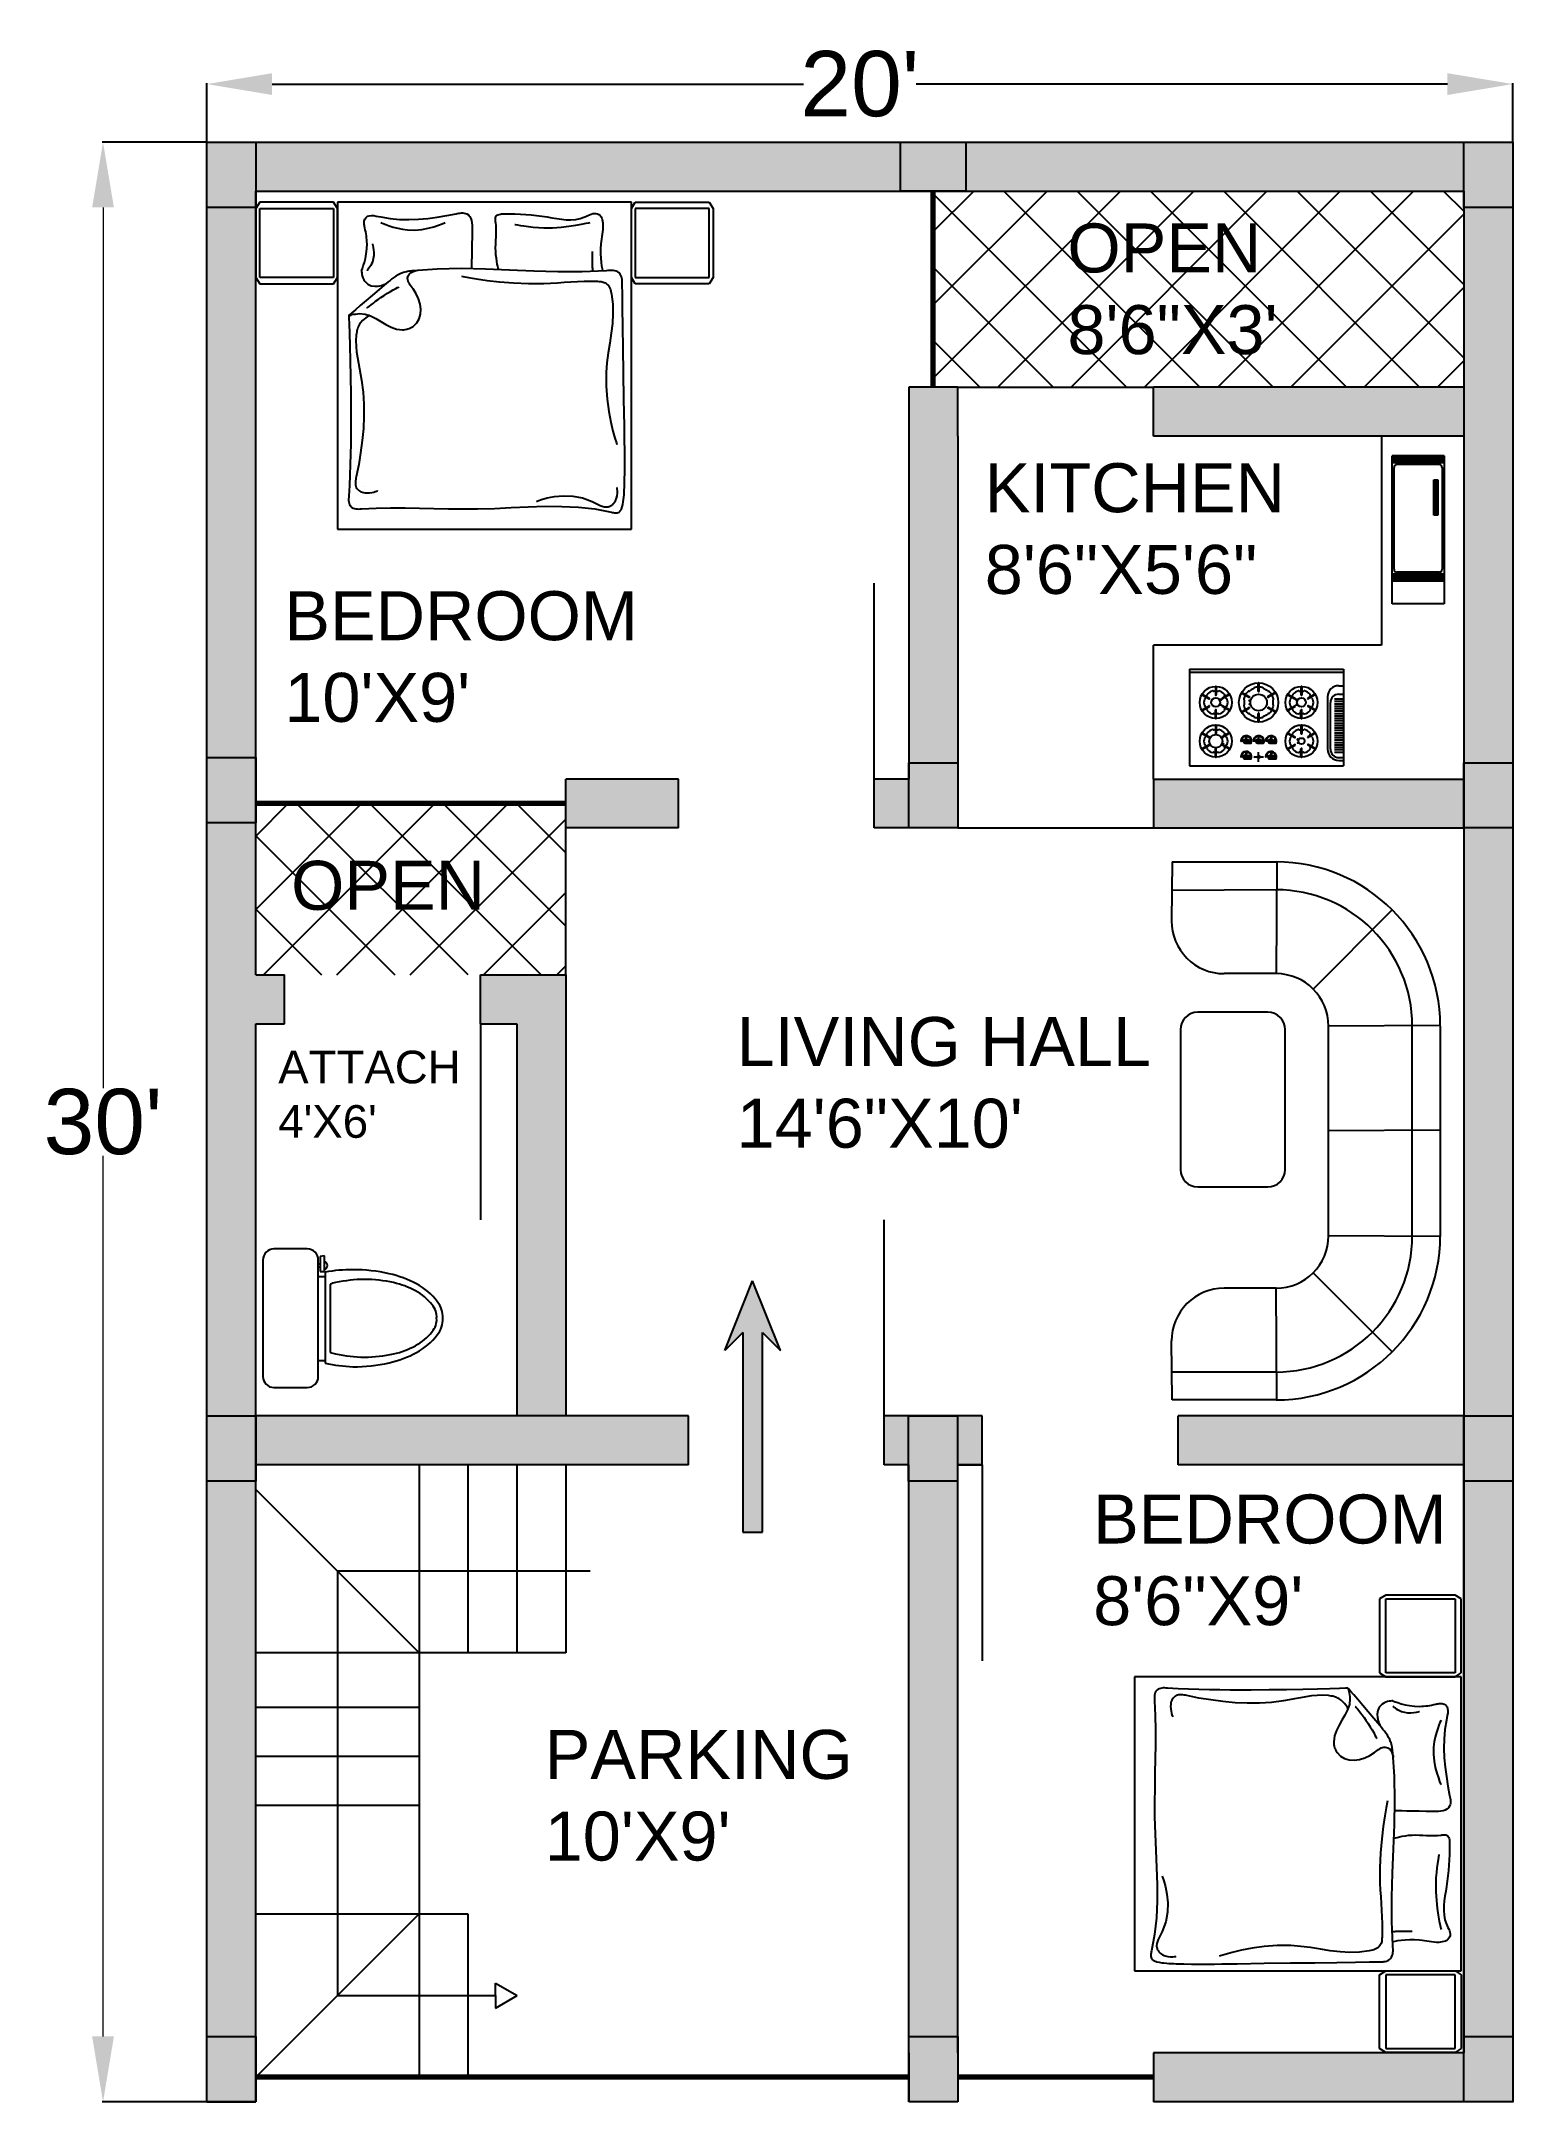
# Model space of a CAD drawing. Header units: inches. Extents: x 1725 to 1996, y 2300 to 2678.
import ezdxf

# ---------------------------------------------------------------- set-up
doc = ezdxf.new("R2010")
doc.units = ezdxf.units.IN
doc.styles.get("Standard").update_dxf_attribs({"font": 'arial.ttf'})
doc.dimstyles.get("Standard").update_dxf_attribs({"dimtxt": 0.18, "dimasz": 0.18, "dimexe": 0.18, "dimexo": 0.0625, "dimgap": 0.09, "dimtad": 0, "dimtih": 1, "dimtoh": 1, "dimdec": 1, "dimzin": 0, "dimdsep": 46, "dimlunit": 4, "dimtxsty": 'Standard', "dimcen": 0.09, "dimadec": 0, "dimazin": 0, "dimtfac": 1, "dimtdec": 1, "dimtofl": 0, "dimtmove": 0, "dimatfit": 3, "dimfxl": 1, "dimtolj": 1, "dimtzin": 0, "dimarcsym": 0})

msp = doc.modelspace()

# ---------------------------------------------------------------- texts
at = {"attachment_point": 1}
for s, width, insert, char_height in [('OPEN^J8\'6"X3\'', 53.1602, (1913.78, 2644.96), 9), ('KITCHEN^J8\'6"X5\'6"', 53.1602, (1898.59, 2600.92), 9), ("BEDROOM^J10'X9'", 53.1602, (1769.87, 2577.41), 9), ('OPEN', 53.1602, (1771.12, 2527.88), 9), ('LIVING HALL^J14\'6"X10\'', 86.4379, (1852.98, 2499.18), 9), ("ATTACH^J4'X6'", 53.1602, (1768.75, 2493), 6), ('BEDROOM^J8\'6"X9\'', 53.1602, (1918.51, 2411.47), 9), ("PARKING^J10'X9'", 53.1602, (1817.72, 2368.23), 9)]:
    msp.add_mtext_dynamic_manual_height_columns(s, width=width, gutter_width=12.5, heights=[0], dxfattribs=dict(at, insert=insert, char_height=char_height))

# ---------------------------------------------------------------- blocks, each defined once
blk = doc.blocks.new('A$C78083F30')
at = {"color": 0, "linetype": 'ByBlock'}
for p, q in [((-1327, -16), (-1351, -54)), ((-1351, -54), (-1351, -477)), ((-875, -16), (-1327, -16)), ((-1327, -477), (-1327, -54)), ((-1327, -54), (-875, -54)), ((-851, -54), (-875, -16)), ((-875, -54), (-875, -477)), ((949, -16), (-851, -16)), ((949, -16), (-851, -16)), ((949, -16), (-851, -16)), ((-851, -16), (-851, -2016)), ((-851, -16), (-851, -2016)), ((-851, -477), (-851, -54)), ((-687, -132), (-686, -126)), ((-686, -126), (-683, -120)), ((-683, -120), (-676, -109)), ((-676, -109), (-667, -102)), ((-667, -102), (-656, -99)), ((-656, -99), (-643, -98)), ((-643, -98), (-629, -98)), ((-629, -98), (-614, -101)), ((-614, -101), (-599, -103)), ((-599, -103), (-585, -106)), ((-585, -106), (-528, -116)), ((-528, -116), (-470, -121)), ((-470, -121), (-413, -122)), ((-413, -122), (-355, -120)), ((-355, -120), (-297, -115)), ((-297, -115), (-240, -107)), ((-240, -107), (-182, -98)), ((-182, -98), (-125, -87)), ((-125, -87), (-117, -85)), ((-117, -85), (-108, -83)), ((-108, -83), (-100, -82)), ((-100, -82), (-92, -81)), ((-92, -81), (-83, -81)), ((-83, -81), (-75, -82)), ((-75, -82), (-67, -84)), ((-67, -84), (-59, -87)), ((-59, -87), (-48, -94)), ((-48, -94), (-40, -103)), ((-40, -103), (-34, -115)), ((-34, -115), (-30, -127)), ((116, -114), (117, -110)), ((116, -118), (116, -114)), ((116, -123), (116, -118)), ((116, -127), (116, -123)), ((117, -110), (118, -106)), ((118, -106), (121, -100)), ((121, -100), (126, -96)), ((126, -96), (132, -92)), ((132, -92), (139, -90)), ((139, -90), (147, -88)), ((147, -88), (154, -87)), ((154, -87), (162, -87)), ((162, -87), (170, -87)), ((170, -87), (203, -87)), ((203, -87), (236, -87)), ((236, -87), (269, -89)), ((269, -89), (302, -91)), ((302, -91), (335, -94)), ((335, -94), (368, -97)), ((368, -97), (400, -101)), ((400, -101), (433, -106)), ((433, -106), (462, -111)), ((462, -111), (492, -116)), ((492, -116), (521, -120)), ((521, -120), (550, -123)), ((550, -123), (579, -123)), ((579, -123), (608, -121)), ((608, -121), (636, -116)), ((636, -116), (663, -106)), ((663, -106), (673, -102)), ((673, -102), (683, -97)), ((683, -97), (693, -92)), ((693, -92), (703, -88)), ((703, -88), (712, -85)), ((712, -85), (722, -84)), ((722, -84), (732, -84)), ((732, -84), (742, -87)), ((742, -87), (750, -91)), ((750, -91), (757, -97)), ((757, -97), (763, -105)), ((763, -105), (767, -113)), ((767, -113), (770, -122)), ((770, -122), (772, -132)), ((949, -2016), (949, -16)), ((949, -2016), (949, -16)), ((949, -54), (973, -16)), ((949, -477), (949, -54)), ((973, -16), (1425, -16)), ((1425, -54), (973, -54)), ((973, -54), (973, -477)), ((1425, -16), (1449, -54)), ((1425, -477), (1425, -54)), ((1449, -54), (1449, -477)), ((-688, -139), (-687, -132)), ((-688, -145), (-688, -139)), ((-687, -152), (-688, -145)), ((-686, -159), (-687, -152)), ((-685, -165), (-686, -159)), ((-683, -172), (-685, -165)), ((-681, -184), (-683, -172)), ((-678, -197), (-681, -184)), ((-676, -209), (-678, -197)), ((-674, -221), (-676, -209)), ((-673, -233), (-674, -221)), ((-671, -246), (-673, -233)), ((-671, -258), (-671, -246)), ((-585, -139), (-581, -141)), ((-581, -141), (-571, -146)), ((-571, -146), (-555, -152)), ((-555, -152), (-535, -160)), ((-535, -160), (-510, -168)), ((-510, -168), (-482, -175)), ((-482, -175), (-452, -181)), ((-452, -181), (-421, -185)), ((-421, -185), (-377, -186)), ((-377, -186), (-335, -182)), ((-335, -182), (-296, -175)), ((-296, -175), (-261, -166)), ((-261, -166), (-232, -156)), ((-232, -156), (-210, -148)), ((-210, -148), (-196, -142)), ((-196, -142), (-191, -139)), ((-30, -127), (-28, -141)), ((-28, -141), (-27, -156)), ((-27, -230), (-28, -273)), ((-27, -156), (-27, -170)), ((-27, -170), (-27, -185)), ((-27, -185), (-27, -230)), ((117, -131), (116, -127)), ((117, -135), (117, -131)), ((118, -139), (117, -135)), ((120, -161), (118, -139)), ((118, -272), (119, -250)), ((119, -250), (120, -228)), ((121, -183), (120, -161)), ((120, -228), (121, -205)), ((121, -205), (121, -183)), ((236, -152), (240, -153)), ((240, -153), (251, -155)), ((251, -155), (269, -158)), ((269, -158), (291, -161)), ((291, -161), (318, -165)), ((318, -165), (348, -168)), ((348, -168), (380, -171)), ((380, -171), (413, -172)), ((413, -172), (466, -172)), ((466, -172), (518, -168)), ((518, -168), (565, -163)), ((565, -163), (608, -157)), ((608, -157), (644, -151)), ((644, -151), (672, -145)), ((672, -145), (689, -141)), ((689, -141), (696, -139)), ((766, -241), (763, -256)), ((768, -226), (766, -241)), ((770, -212), (768, -226)), ((772, -197), (770, -212)), ((772, -132), (774, -142)), ((774, -182), (772, -197)), ((774, -142), (775, -152)), ((775, -167), (774, -182)), ((775, -152), (775, -167)), ((-686, -384), (-680, -360)), ((-680, -360), (-675, -332)), ((-675, -332), (-671, -302)), ((-670, -271), (-671, -258)), ((-671, -302), (-670, -271)), ((-637, -271), (-637, -273)), ((-637, -273), (-635, -281)), ((-632, -362), (-637, -382)), ((-635, -281), (-632, -292)), ((-632, -292), (-630, -307)), ((-629, -342), (-632, -362)), ((-630, -307), (-628, -324)), ((-628, -324), (-629, -342)), ((-29, -349), (-30, -379)), ((-28, -313), (-29, -349)), ((-28, -273), (-28, -313)), ((117, -294), (118, -272)), ((118, -317), (117, -294)), ((119, -338), (118, -317)), ((122, -358), (119, -338)), ((125, -377), (122, -358)), ((128, -394), (125, -377)), ((709, -332), (708, -343)), ((708, -343), (708, -356)), ((708, -356), (708, -371)), ((708, -371), (709, -386)), ((709, -317), (709, -318)), ((709, -318), (709, -324)), ((709, -324), (709, -332)), ((761, -271), (759, -301)), ((759, -301), (759, -331)), ((759, -331), (761, -359)), ((763, -256), (761, -271)), ((761, -359), (763, -384)), ((-1351, -477), (-1327, -516)), ((-875, -477), (-1327, -477)), ((-875, -516), (-851, -477)), ((-703, -435), (-702, -431)), ((-703, -435), (-703, -436)), ((-703, -436), (-703, -441)), ((-703, -441), (-702, -448)), ((-702, -431), (-698, -421)), ((-702, -448), (-701, -457)), ((-701, -457), (-699, -467)), ((-699, -467), (-695, -478)), ((-698, -421), (-693, -405)), ((-695, -478), (-690, -490)), ((-693, -405), (-686, -384)), ((-690, -490), (-683, -500)), ((-683, -500), (-665, -518)), ((-669, -434), (-670, -435)), ((-667, -431), (-669, -434)), ((-663, -426), (-667, -431)), ((-658, -419), (-663, -426)), ((-653, -412), (-658, -419)), ((-647, -403), (-653, -412)), ((-642, -393), (-647, -403)), ((-637, -382), (-642, -393)), ((-540, -504), (-552, -514)), ((-529, -495), (-540, -504)), ((-517, -485), (-529, -495)), ((-505, -477), (-517, -485)), ((-493, -468), (-505, -477)), ((-480, -461), (-493, -468)), ((-467, -454), (-480, -461)), ((-453, -448), (-467, -454)), ((-446, -445), (-453, -448)), ((-438, -443), (-446, -445)), ((-429, -441), (-438, -443)), ((-421, -439), (-429, -441)), ((-413, -438), (-421, -439)), ((-421, -481), (-417, -466)), ((-420, -490), (-421, -481)), ((-418, -499), (-420, -490)), ((-415, -507), (-418, -499)), ((-417, -466), (-410, -454)), ((-405, -437), (-413, -438)), ((-410, -454), (-400, -446)), ((-396, -436), (-405, -437)), ((-400, -446), (-388, -440)), ((-388, -435), (-396, -436)), ((-240, -425), (-388, -435)), ((-388, -440), (-376, -436)), ((-376, -436), (-366, -433)), ((-366, -433), (-359, -432)), ((-359, -432), (-356, -432)), ((-93, -422), (-240, -425)), ((55, -425), (-93, -422)), ((-92, -468), (-81, -470)), ((-81, -470), (-49, -476)), ((-49, -476), (1, -484)), ((-30, -403), (-31, -418)), ((-31, -418), (-31, -423)), ((-30, -379), (-30, -403)), ((1, -484), (65, -494)), ((203, -431), (55, -425)), ((65, -494), (142, -503)), ((132, -408), (128, -394)), ((134, -419), (132, -408)), ((136, -426), (134, -419)), ((137, -428), (136, -426)), ((142, -503), (227, -510)), ((351, -437), (203, -431)), ((499, -441), (351, -437)), ((647, -441), (499, -441)), ((537, -506), (578, -504)), ((578, -504), (619, -501)), ((619, -501), (660, -500)), ((794, -435), (647, -441)), ((660, -500), (701, -499)), ((701, -499), (742, -500)), ((709, -386), (709, -402)), ((709, -402), (709, -409)), ((709, -409), (709, -416)), ((709, -416), (710, -422)), ((710, -422), (710, -428)), ((710, -428), (710, -433)), ((710, -433), (710, -436)), ((710, -436), (710, -439)), ((710, -439), (710, -439)), ((742, -500), (749, -501)), ((749, -501), (756, -501)), ((756, -501), (763, -502)), ((763, -384), (766, -406)), ((763, -502), (769, -503)), ((766, -406), (769, -422)), ((769, -422), (771, -433)), ((769, -503), (776, -505)), ((771, -433), (772, -436)), ((805, -434), (794, -435)), ((816, -433), (805, -434)), ((826, -433), (816, -433)), ((837, -434), (826, -433)), ((847, -435), (837, -434)), ((856, -438), (847, -435)), ((865, -442), (856, -438)), ((873, -448), (865, -442)), ((880, -456), (873, -448)), ((885, -464), (880, -456)), ((889, -473), (885, -464)), ((891, -481), (889, -473)), ((892, -489), (891, -481)), ((893, -495), (892, -489)), ((893, -499), (893, -495)), ((893, -500), (893, -499)), ((893, -520), (893, -500)), ((973, -516), (949, -477)), ((973, -477), (1425, -477)), ((1449, -477), (1425, -516)), ((-1327, -516), (-875, -516)), ((-676, -618), (-711, -648)), ((-637, -585), (-676, -618)), ((-665, -518), (-645, -527)), ((-645, -527), (-623, -530)), ((-595, -550), (-637, -585)), ((-631, -633), (-617, -622)), ((-623, -530), (-602, -529)), ((-617, -622), (-601, -611)), ((-602, -529), (-582, -525)), ((-601, -611), (-585, -599)), ((-552, -514), (-595, -550)), ((-585, -599), (-565, -586)), ((-582, -525), (-567, -520)), ((-567, -520), (-556, -515)), ((-565, -586), (-545, -573)), ((-556, -515), (-552, -514)), ((-545, -573), (-526, -562)), ((-526, -562), (-509, -552)), ((-509, -552), (-494, -544)), ((-494, -544), (-483, -538)), ((-483, -538), (-476, -535)), ((-476, -535), (-473, -533)), ((-410, -515), (-415, -507)), ((-405, -523), (-410, -515)), ((-399, -531), (-405, -523)), ((-393, -539), (-399, -531)), ((-388, -546), (-393, -539)), ((-369, -576), (-388, -546)), ((-355, -607), (-369, -576)), ((-345, -639), (-355, -607)), ((227, -510), (319, -514)), ((319, -514), (413, -514)), ((413, -514), (454, -512)), ((454, -512), (496, -509)), ((496, -509), (537, -506)), ((776, -505), (782, -507)), ((782, -507), (788, -510)), ((788, -510), (794, -514)), ((794, -514), (801, -519)), ((801, -519), (808, -526)), ((808, -526), (813, -534)), ((813, -534), (817, -542)), ((817, -542), (820, -551)), ((820, -551), (823, -560)), ((823, -560), (825, -570)), ((825, -570), (827, -579)), ((827, -579), (835, -639)), ((894, -577), (893, -520)), ((895, -664), (894, -577)), ((1425, -516), (973, -516)), ((-777, -706), (-782, -711)), ((-782, -711), (-780, -710)), ((-782, -711), (-781, -724)), ((-781, -724), (-780, -761)), ((-780, -710), (-776, -709)), ((-762, -693), (-777, -706)), ((-776, -709), (-770, -707)), ((-770, -707), (-762, -704)), ((-740, -674), (-762, -693)), ((-762, -704), (-752, -702)), ((-752, -702), (-741, -700)), ((-741, -700), (-729, -698)), ((-711, -648), (-740, -674)), ((-729, -698), (-716, -697)), ((-716, -697), (-681, -701)), ((-707, -751), (-716, -763)), ((-697, -740), (-707, -751)), ((-687, -731), (-697, -740)), ((-677, -723), (-687, -731)), ((-681, -701), (-648, -712)), ((-669, -717), (-677, -723)), ((-670, -665), (-668, -663)), ((-662, -713), (-669, -717)), ((-668, -663), (-663, -659)), ((-663, -659), (-655, -652)), ((-657, -710), (-662, -713)), ((-655, -709), (-657, -710)), ((-655, -652), (-644, -643)), ((-648, -712), (-616, -728)), ((-644, -643), (-631, -633)), ((-616, -728), (-585, -746)), ((-585, -746), (-554, -764)), ((-388, -776), (-365, -755)), ((-365, -755), (-350, -730)), ((-350, -730), (-342, -702)), ((-340, -671), (-345, -639)), ((-342, -702), (-340, -671)), ((836, -698), (833, -758)), ((835, -639), (836, -698)), ((897, -777), (895, -664)), ((-780, -761), (-778, -820)), ((-778, -820), (-776, -895)), ((-736, -829), (-738, -863)), ((-738, -863), (-737, -898)), ((-735, -820), (-736, -829)), ((-733, -812), (-735, -820)), ((-732, -803), (-733, -812)), ((-730, -795), (-732, -803)), ((-727, -786), (-730, -795)), ((-724, -778), (-727, -786)), ((-720, -771), (-724, -778)), ((-716, -763), (-720, -771)), ((-554, -764), (-522, -780)), ((-522, -780), (-489, -792)), ((-489, -792), (-453, -796)), ((-453, -796), (-445, -796)), ((-445, -796), (-436, -795)), ((-436, -795), (-427, -793)), ((-427, -793), (-419, -791)), ((-419, -791), (-411, -788)), ((-411, -788), (-403, -785)), ((-403, -785), (-395, -781)), ((-395, -781), (-388, -776)), ((817, -878), (807, -938)), ((826, -818), (817, -878)), ((833, -758), (826, -818)), ((899, -912), (897, -777)), ((-776, -895), (-773, -985)), ((-773, -985), (-771, -1085)), ((-737, -898), (-734, -932)), ((-734, -932), (-729, -967)), ((-729, -967), (-722, -1001)), ((-722, -1001), (-716, -1036)), ((799, -998), (794, -1059)), ((807, -938), (799, -998)), ((901, -1061), (899, -912)), ((-771, -1085), (-770, -1191)), ((-716, -1036), (-709, -1070)), ((-709, -1070), (-703, -1105)), ((-703, -1105), (-694, -1178)), ((794, -1059), (794, -1142)), ((903, -1222), (901, -1061)), ((-770, -1191), (-769, -1302)), ((-694, -1178), (-689, -1252)), ((-689, -1252), (-689, -1327)), ((794, -1142), (800, -1222)), ((800, -1222), (810, -1296)), ((906, -1387), (903, -1222)), ((-769, -1302), (-769, -1366)), ((-769, -1366), (-769, -1430)), ((-689, -1327), (-692, -1401)), ((810, -1296), (823, -1362)), ((823, -1362), (836, -1418)), ((907, -1434), (906, -1387)), ((-770, -1494), (-771, -1558)), ((-769, -1430), (-770, -1494)), ((-699, -1475), (-709, -1549)), ((-692, -1401), (-699, -1475)), ((836, -1418), (848, -1461)), ((848, -1461), (857, -1489)), ((857, -1489), (860, -1499)), ((907, -1481), (907, -1434)), ((908, -1527), (907, -1481)), ((-773, -1622), (-775, -1686)), ((-771, -1558), (-773, -1622)), ((-721, -1622), (-736, -1696)), ((-709, -1549), (-721, -1622)), ((908, -1574), (908, -1527)), ((908, -1621), (908, -1574)), ((908, -1668), (908, -1621)), ((-778, -1750), (-782, -1814)), ((-775, -1686), (-778, -1750)), ((-739, -1712), (-741, -1721)), ((-741, -1721), (-741, -1729)), ((-741, -1729), (-741, -1738)), ((-741, -1738), (-741, -1746)), ((-741, -1746), (-739, -1754)), ((-738, -1704), (-739, -1712)), ((-739, -1754), (-736, -1761)), ((-736, -1696), (-738, -1704)), ((-736, -1761), (-732, -1768)), ((-693, -1758), (-693, -1758)), ((861, -1764), (860, -1761)), ((862, -1771), (861, -1764)), ((905, -1776), (906, -1761)), ((906, -1761), (907, -1715)), ((907, -1715), (908, -1668)), ((-782, -1823), (-783, -1832)), ((-783, -1832), (-783, -1841)), ((-783, -1841), (-782, -1849)), ((-782, -1814), (-782, -1823)), ((-782, -1849), (-780, -1858)), ((-780, -1858), (-778, -1866)), ((-778, -1866), (-774, -1873)), ((-774, -1873), (-769, -1880)), ((-769, -1880), (-762, -1885)), ((-762, -1885), (-755, -1889)), ((-755, -1889), (-747, -1891)), ((-747, -1891), (-739, -1893)), ((-732, -1768), (-727, -1774)), ((-727, -1774), (-721, -1780)), ((-721, -1780), (-714, -1784)), ((-714, -1784), (-707, -1788)), ((-707, -1788), (-699, -1791)), ((-703, -1893), (-614, -1889)), ((-699, -1791), (-691, -1793)), ((-691, -1793), (-683, -1794)), ((-683, -1794), (-668, -1795)), ((-668, -1795), (-654, -1794)), ((-654, -1794), (-641, -1792)), ((-641, -1792), (-629, -1790)), ((-629, -1790), (-619, -1787)), ((-619, -1787), (-611, -1784)), ((-614, -1889), (-526, -1887)), ((-611, -1784), (-606, -1782)), ((-606, -1782), (-605, -1781)), ((-526, -1887), (-437, -1887)), ((-437, -1887), (-349, -1889)), ((-349, -1889), (-260, -1891)), ((-260, -1891), (-171, -1892)), ((6, -1893), (110, -1890)), ((110, -1890), (213, -1885)), ((213, -1885), (316, -1881)), ((316, -1881), (420, -1877)), ((367, -1847), (376, -1844)), ((376, -1844), (399, -1836)), ((399, -1836), (434, -1826)), ((420, -1877), (522, -1878)), ((434, -1826), (479, -1818)), ((479, -1818), (532, -1813)), ((522, -1878), (625, -1882)), ((532, -1813), (590, -1814)), ((590, -1814), (649, -1825)), ((625, -1882), (726, -1893)), ((649, -1825), (709, -1847)), ((709, -1847), (721, -1853)), ((721, -1853), (733, -1860)), ((733, -1860), (745, -1866)), ((745, -1866), (757, -1872)), ((757, -1872), (770, -1876)), ((770, -1876), (782, -1880)), ((782, -1880), (795, -1881)), ((795, -1881), (807, -1880)), ((807, -1880), (812, -1878)), ((812, -1878), (817, -1877)), ((817, -1877), (821, -1875)), ((821, -1875), (825, -1872)), ((825, -1872), (829, -1870)), ((829, -1870), (833, -1867)), ((833, -1867), (837, -1863)), ((837, -1863), (840, -1860)), ((840, -1860), (851, -1844)), ((851, -1844), (858, -1828)), ((858, -1828), (862, -1812)), ((863, -1782), (862, -1771)), ((862, -1812), (863, -1796)), ((863, -1796), (863, -1782)), ((888, -1894), (890, -1889)), ((890, -1889), (891, -1884)), ((891, -1884), (893, -1880)), ((893, -1880), (896, -1865)), ((896, -1865), (899, -1850)), ((899, -1850), (901, -1836)), ((901, -1836), (903, -1821)), ((903, -1821), (904, -1806)), ((904, -1806), (905, -1791)), ((905, -1791), (905, -1776)), ((-851, -2016), (949, -2016)), ((-851, -2016), (949, -2016)), ((-739, -1893), (-730, -1893)), ((-730, -1893), (-721, -1894)), ((-721, -1894), (-712, -1893)), ((-712, -1893), (-703, -1893)), ((-171, -1892), (-82, -1893)), ((-82, -1893), (6, -1893)), ((726, -1893), (827, -1912)), ((827, -1912), (833, -1914)), ((833, -1914), (839, -1915)), ((839, -1915), (845, -1916)), ((845, -1916), (851, -1917)), ((851, -1917), (857, -1917)), ((857, -1917), (862, -1916)), ((862, -1916), (868, -1915)), ((868, -1915), (873, -1912)), ((873, -1912), (877, -1910)), ((877, -1910), (880, -1906)), ((880, -1906), (883, -1902)), ((883, -1902), (886, -1898)), ((886, -1898), (888, -1894))]:
    blk.add_line(p, q, dxfattribs=at)
blk = doc.blocks.new('A$C238700B9')
for p, q in [((0, 0.61), (0, 0.49)), ((0.25, 0.65), (0.04, 0.65)), ((0.46, 0.65), (0.25, 0.65)), ((0.5, 0.49), (0.5, 0.61)), ((0.04, 0.45), (0.46, 0.45)), ((0.0974, 0.45), (0.0974, 0.4252)), ((0.401, 0.45), (0.401, 0.4252)), ((0.4337, 0.4434), (0.4337, 0.45)), ((0.446, 0.45), (0.446, 0.4434)), ((0.4166, 0.4252), (0.0876, 0.4252)), ((0.3733, 0.4074), (0.1267, 0.4074)), ((0.473, 0.4434), (0.419, 0.4434)), ((0.419, 0.4434), (0.419, 0.428)), ((0.419, 0.428), (0.4756, 0.428)), ((0.4756, 0.428), (0.473, 0.4434))]:
    blk.add_line(p, q)
for centre, radius, start, end in [((0.04, 0.61), 0.04, 90, 180), ((0.46, 0.61), 0.04, 0, 90), ((0.04, 0.49), 0.04, 180, 270), ((0.46, 0.49), 0.04, 270, 0), ((0.6767, 0.3001), 0.6022, 168.01944, 177.63471), ((0.5914, 0.2827), 0.4814, 167.42665, 180), ((0.4225, 0.3203), 0.3083, 163.59544, 167.42665), ((0.0775, 0.3203), 0.3083, 12.57335, 16.40456), ((-0.0914, 0.2827), 0.4814, 0, 12.57335), ((-0.1767, 0.325), 0.6017, 0, 9.58156), ((0.4403, 0.434), 0.0169, 200.63996, 339.36004), ((0.6767, 0.325), 0.6017, 180, 192.57335), ((-0.1767, 0.325), 0.6017, 347.42665, 0), ((0.5914, 0.2827), 0.4814, 180, 192.57335), ((-0.0914, 0.2827), 0.4814, 347.42665, 0), ((0.4656, 0.2779), 0.3854, 192.57335, 208.30076), ((0.4225, 0.245), 0.3083, 192.57335, 208.30076), ((0.0775, 0.245), 0.3083, 331.69924, 347.42665), ((0.0344, 0.2779), 0.3854, 331.69924, 347.42665), ((0.3327, 0.2064), 0.2345, 208.30076, 232.43058), ((0.3162, 0.1878), 0.1876, 208.30076, 232.43058), ((0.1838, 0.1878), 0.1876, 307.56942, 331.69924), ((0.1673, 0.2064), 0.2345, 307.56942, 331.69924), ((0.25, 0.0988), 0.0988, 232.43058, 270), ((0.2463, 0.0908), 0.0682, 229.31665, 273.11393), ((0.2537, 0.0908), 0.0682, 266.88607, 310.68335), ((0.25, 0.0988), 0.0988, 270, 307.56942)]:
    blk.add_arc(centre, radius, start, end)
blk = doc.blocks.new('*X16')
at = {"color": 0}
for p, q in [((48, -33), (49, -32)), ((48, -34), (49, -32)), ((48, -34), (50, -32)), ((50, -34), (48, -32)), ((48, -34), (50, -33)), ((48, -35), (50, -33)), ((50, -34), (48, -33)), ((50, -35), (48, -33)), ((48, -35), (50, -34)), ((49, -35), (48, -34)), ((49, -35), (48, -35)), ((50, -34), (49, -32)), ((50, -33), (49, -32)), ((49, -35), (50, -35))]:
    blk.add_line(p, q, dxfattribs=at)
blk = doc.blocks.new('*X17')
at = {"color": 0}
for p, q in [((57, -35), (55, -33)), ((56, -33), (57, -32)), ((56, -32), (57, -32)), ((56, -34), (57, -32)), ((58, -34), (56, -32)), ((58, -33), (56, -32)), ((56, -34), (57, -33)), ((56, -35), (58, -33)), ((56, -35), (58, -33)), ((57, -34), (56, -33)), ((57, -35), (56, -33)), ((56, -35), (58, -34)), ((57, -35), (56, -34)), ((56, -35), (56, -35)), ((57, -32), (57, -32)), ((57, -35), (57, -35))]:
    blk.add_line(p, q, dxfattribs=at)
blk = doc.blocks.new('*X18')
at = {"color": 0}
for p, q in [((31, -9), (33, -7)), ((31, -8), (32, -7)), ((31, -8), (32, -7)), ((31, -7), (31, -7)), ((31, -9), (33, -7)), ((31, -9), (33, -7)), ((33, -9), (31, -7)), ((33, -9), (31, -7)), ((33, -9), (31, -7)), ((33, -9), (31, -7)), ((32, -9), (31, -8)), ((31, -9), (31, -9)), ((33, -8), (32, -7)), ((32, -9), (33, -8)), ((32, -9), (33, -8)), ((33, -7), (33, -7))]:
    blk.add_line(p, q, dxfattribs=at)
blk = doc.blocks.new('24')
at = {"color": 0}
for p, q in [((4537.8, 13588.5), (4633.3, 13588.5)), ((4537.8, 13588.5), (4537.8, 13528.5)), ((4537.8, 13586.8), (4633.3, 13586.8)), ((4633.3, 13588.5), (4633.3, 13528.5)), ((4545.5, 13572.6), (4549.9, 13570.1)), ((4545.8, 13573.1), (4550.2, 13570.5)), ((4553.9, 13577.7), (4553.9, 13572.7)), ((4554.4, 13577.7), (4554.4, 13572.7)), ((4562.5, 13573.1), (4558.1, 13570.5)), ((4562.7, 13572.6), (4558.3, 13570.1)), ((4570.3, 13573.7), (4574.6, 13571.1)), ((4570.5, 13574.1), (4574.9, 13571.6)), ((4580.4, 13574.8), (4580.4, 13579.9)), ((4581, 13574.8), (4581, 13579.9)), ((4590.9, 13574.1), (4586.5, 13571.6)), ((4591.1, 13573.7), (4586.8, 13571.1)), ((4598.7, 13572.6), (4603.1, 13570.1)), ((4598.9, 13573.1), (4603.3, 13570.5)), ((4607, 13577.7), (4607, 13572.7)), ((4607.5, 13577.7), (4607.5, 13572.7)), ((4615.6, 13573.1), (4611.2, 13570.5)), ((4615.9, 13572.6), (4611.5, 13570.1)), ((4623.6, 13538.8), (4623.6, 13571.4)), ((4630.4, 13578.2), (4633.3, 13578.2)), ((4630.4, 13573.1), (4633.3, 13573.1)), ((4545.5, 13563.3), (4549.9, 13565.8)), ((4545.8, 13562.8), (4550.2, 13565.4)), ((4553.9, 13558.2), (4553.9, 13563.2)), ((4554.4, 13558.2), (4554.4, 13563.2)), ((4557.5, 13566.4), (4556.4, 13566.4)), ((4557.7, 13569.6), (4556.6, 13569.6)), ((4557, 13565.9), (4557, 13566.9)), ((4557.1, 13569.1), (4557.1, 13570.1)), ((4562.5, 13562.8), (4558.1, 13565.4)), ((4562.7, 13563.3), (4558.3, 13565.8)), ((4570.3, 13562.2), (4574.6, 13564.7)), ((4570.5, 13561.8), (4574.9, 13564.3)), ((4575.4, 13569), (4574.9, 13569)), ((4575.6, 13566.9), (4575.1, 13566.9)), ((4575.2, 13568.8), (4575.2, 13569.3)), ((4575.3, 13566.6), (4575.3, 13567.1)), ((4580.4, 13556), (4580.4, 13561.1)), ((4581, 13556), (4581, 13561.1)), ((4590.9, 13561.8), (4586.5, 13564.3)), ((4591.1, 13562.2), (4586.8, 13564.7)), ((4598.7, 13563.3), (4603.1, 13565.8)), ((4598.9, 13562.8), (4603.3, 13565.4)), ((4603.8, 13569.6), (4604.8, 13569.6)), ((4603.9, 13566.4), (4605, 13566.4)), ((4604.3, 13569.1), (4604.3, 13570.1)), ((4604.4, 13565.9), (4604.4, 13566.9)), ((4607, 13558.2), (4607, 13563.2)), ((4607.5, 13558.2), (4607.5, 13563.2)), ((4615.6, 13562.8), (4611.2, 13565.4)), ((4615.9, 13563.3), (4611.5, 13565.8)), ((4625.3, 13538.8), (4625.3, 13567.9)), ((4627.8, 13570.1), (4633.3, 13570.1)), ((4627.8, 13568.6), (4633.3, 13568.6)), ((4627.8, 13567.1), (4633.3, 13567.1)), ((4627.8, 13565.6), (4633.3, 13565.6)), ((4627.8, 13564.1), (4633.3, 13564.1)), ((4627.8, 13562.6), (4633.3, 13562.6)), ((4627.8, 13561.1), (4633.3, 13561.1)), ((4627.8, 13559.6), (4633.3, 13559.6)), ((4545.5, 13548.6), (4549.9, 13546.1)), ((4545.8, 13549.1), (4550.2, 13546.5)), ((4553.9, 13553.7), (4553.9, 13548.7)), ((4554.4, 13553.7), (4554.4, 13548.7)), ((4557.6, 13546.1), (4558.6, 13546.1)), ((4562.5, 13549.1), (4558.1, 13546.5)), ((4558.1, 13545.6), (4558.1, 13546.6)), ((4562.7, 13548.6), (4558.3, 13546.1)), ((4570.6, 13545.4), (4570.4, 13545.8)), ((4570.5, 13545.6), (4570.4, 13545.4)), ((4573, 13542.2), (4573, 13547.8)), ((4573.8, 13546.9), (4573.7, 13546.7)), ((4573.8, 13546.8), (4573.7, 13546.7)), ((4573.7, 13546.7), (4573.7, 13546.4)), ((4573.7, 13546.7), (4573.8, 13546.5)), ((4573.7, 13546.4), (4574, 13546.4)), ((4574, 13546.7), (4573.8, 13547.1)), ((4573.9, 13546.7), (4573.8, 13547)), ((4573.8, 13546.5), (4573.9, 13546.5)), ((4573.9, 13546.5), (4573.9, 13546.7)), ((4574, 13546.4), (4574, 13546.7)), ((4578.3, 13545.4), (4578.1, 13545.8)), ((4578.2, 13545.6), (4578.1, 13545.4)), ((4580.7, 13542.2), (4580.7, 13547.8)), ((4581.5, 13546.9), (4581.4, 13546.7)), ((4581.4, 13546.7), (4581.5, 13546.4)), ((4581.8, 13546.7), (4581.5, 13547.1)), ((4581.7, 13546.7), (4581.5, 13547)), ((4581.6, 13546.8), (4581.5, 13546.7)), ((4581.5, 13546.7), (4581.5, 13546.5)), ((4581.5, 13546.5), (4581.6, 13546.5)), ((4581.5, 13546.4), (4581.7, 13546.4)), ((4581.6, 13546.5), (4581.7, 13546.7)), ((4581.7, 13546.4), (4581.8, 13546.7)), ((4586, 13545.4), (4585.8, 13545.8)), ((4585.9, 13545.6), (4585.8, 13545.4)), ((4588.4, 13542.2), (4588.4, 13547.8)), ((4589.2, 13546.9), (4589.1, 13546.7)), ((4589.1, 13546.7), (4589.2, 13546.4)), ((4589.5, 13546.7), (4589.2, 13547.1)), ((4589.4, 13546.7), (4589.2, 13547)), ((4589.3, 13546.8), (4589.2, 13546.7)), ((4589.2, 13546.7), (4589.2, 13546.5)), ((4589.2, 13546.5), (4589.3, 13546.5)), ((4589.2, 13546.4), (4589.4, 13546.4)), ((4589.3, 13546.5), (4589.4, 13546.7)), ((4589.4, 13546.4), (4589.5, 13546.7)), ((4598.7, 13548.6), (4603.1, 13546.1)), ((4598.9, 13549.1), (4603.3, 13546.5)), ((4607, 13553.7), (4607, 13548.7)), ((4607.5, 13553.7), (4607.5, 13548.7)), ((4615.6, 13549.1), (4611.2, 13546.5)), ((4615.9, 13548.6), (4611.5, 13546.1)), ((4627.8, 13558.1), (4633.3, 13558.1)), ((4627.8, 13556.6), (4633.3, 13556.6)), ((4627.8, 13555.1), (4633.3, 13555.1)), ((4627.8, 13553.6), (4633.3, 13553.6)), ((4627.8, 13552.1), (4633.3, 13552.1)), ((4627.8, 13550.6), (4633.3, 13550.6)), ((4627.8, 13549.1), (4633.3, 13549.1)), ((4627.8, 13547.6), (4633.3, 13547.6)), ((4627.8, 13546.1), (4633.3, 13546.1)), ((4545.5, 13539.3), (4549.9, 13541.8)), ((4545.8, 13538.8), (4550.2, 13541.4)), ((4553.9, 13534.2), (4553.9, 13539.2)), ((4554.4, 13534.2), (4554.4, 13539.2)), ((4558, 13542.1), (4559, 13542.1)), ((4562.5, 13538.8), (4558.1, 13541.4)), ((4562.7, 13539.3), (4558.3, 13541.8)), ((4558.5, 13541.6), (4558.5, 13542.6)), ((4570.9, 13543.9), (4569.8, 13543.9)), ((4570.9, 13534.1), (4569.8, 13534.1)), ((4571.2, 13544.3), (4570.1, 13544.3)), ((4571.2, 13534.5), (4570.1, 13534.5)), ((4570.4, 13545.4), (4570.4, 13545.3)), ((4570.4, 13545.3), (4570.5, 13545.3)), ((4570.6, 13535.6), (4570.4, 13535.9)), ((4570.5, 13535.7), (4570.4, 13535.6)), ((4570.4, 13535.6), (4570.4, 13535.4)), ((4570.4, 13535.4), (4570.5, 13535.4)), ((4570.5, 13545.3), (4570.6, 13545.4)), ((4570.5, 13535.4), (4570.6, 13535.6)), ((4571, 13543.9), (4576.4, 13543.9)), ((4571, 13534.1), (4576.4, 13534.1)), ((4572.3, 13545), (4574.3, 13545)), ((4572.3, 13542.9), (4575.6, 13542.9)), ((4572.3, 13542.7), (4576, 13542.7)), ((4572.3, 13535.2), (4574.3, 13535.2)), ((4572.3, 13533), (4575.6, 13533)), ((4572.3, 13532.8), (4576, 13532.8)), ((4573, 13532.4), (4573, 13537.9)), ((4573.8, 13537.1), (4573.7, 13536.8)), ((4573.8, 13537), (4573.7, 13536.8)), ((4573.7, 13536.8), (4573.7, 13536.6)), ((4573.7, 13536.8), (4573.8, 13536.7)), ((4573.7, 13536.6), (4574, 13536.6)), ((4574, 13536.8), (4573.8, 13537.2)), ((4573.9, 13536.8), (4573.8, 13537.2)), ((4573.8, 13536.7), (4573.9, 13536.7)), ((4573.9, 13536.7), (4573.9, 13536.8)), ((4574, 13536.6), (4574, 13536.8)), ((4574.3, 13545), (4575.6, 13542.9)), ((4574.3, 13535.2), (4575.6, 13533)), ((4574.7, 13543.3), (4574.4, 13542.9)), ((4574.7, 13533.4), (4574.4, 13533)), ((4574.7, 13543.3), (4575.3, 13543.3)), ((4574.7, 13533.4), (4575.3, 13533.4)), ((4575.5, 13543.1), (4575.7, 13543.1)), ((4575.5, 13533.2), (4575.7, 13533.2)), ((4578.6, 13543.9), (4577.5, 13543.9)), ((4577.7, 13534.1), (4583.7, 13534.1)), ((4578.9, 13544.3), (4577.8, 13544.3)), ((4578.1, 13545.4), (4578.1, 13545.3)), ((4578.1, 13545.3), (4578.2, 13545.3)), ((4578.2, 13545.3), (4578.3, 13545.4)), ((4578.7, 13543.9), (4584.1, 13543.9)), ((4580, 13545), (4582, 13545)), ((4580, 13542.9), (4583.3, 13542.9)), ((4580, 13542.7), (4583.7, 13542.7)), ((4580.7, 13531.1), (4580.7, 13537.1)), ((4582, 13545), (4583.3, 13542.9)), ((4582.4, 13543.3), (4582.2, 13542.9)), ((4582.4, 13543.3), (4583, 13543.3)), ((4583.2, 13543.1), (4583.4, 13543.1)), ((4586.4, 13543.9), (4585.2, 13543.9)), ((4586.4, 13534.1), (4585.2, 13534.1)), ((4586.6, 13544.3), (4585.5, 13544.3)), ((4586.6, 13534.5), (4585.5, 13534.5)), ((4585.8, 13545.4), (4585.8, 13545.3)), ((4585.8, 13545.3), (4585.9, 13545.3)), ((4586, 13535.6), (4585.8, 13535.9)), ((4585.9, 13535.7), (4585.8, 13535.6)), ((4585.8, 13535.6), (4585.8, 13535.4)), ((4585.8, 13535.4), (4585.9, 13535.4)), ((4585.9, 13545.3), (4586, 13545.4)), ((4585.9, 13535.4), (4586, 13535.6)), ((4586.4, 13543.9), (4591.8, 13543.9)), ((4586.4, 13534.1), (4591.8, 13534.1)), ((4587.7, 13545), (4589.7, 13545)), ((4587.7, 13542.9), (4591, 13542.9)), ((4587.7, 13542.7), (4591.5, 13542.7)), ((4587.7, 13535.2), (4589.7, 13535.2)), ((4587.7, 13533), (4591, 13533)), ((4587.7, 13532.8), (4591.5, 13532.8)), ((4588.4, 13532.4), (4588.4, 13537.9)), ((4589.2, 13537.1), (4589.1, 13536.8)), ((4589.1, 13536.8), (4589.2, 13536.6)), ((4589.5, 13536.8), (4589.2, 13537.2)), ((4589.4, 13536.8), (4589.2, 13537.2)), ((4589.3, 13537), (4589.2, 13536.8)), ((4589.2, 13536.8), (4589.2, 13536.7)), ((4589.2, 13536.7), (4589.3, 13536.7)), ((4589.2, 13536.6), (4589.4, 13536.6)), ((4589.3, 13536.7), (4589.4, 13536.8)), ((4589.4, 13536.6), (4589.5, 13536.8)), ((4589.7, 13545), (4591, 13542.9)), ((4589.7, 13535.2), (4591, 13533)), ((4590.1, 13543.3), (4589.9, 13542.9)), ((4590.1, 13533.4), (4589.9, 13533)), ((4590.1, 13543.3), (4590.8, 13543.3)), ((4590.1, 13533.4), (4590.8, 13533.4)), ((4590.9, 13543.1), (4591.2, 13543.1)), ((4590.9, 13533.2), (4591.2, 13533.2)), ((4598.7, 13539.3), (4603.1, 13541.8)), ((4598.9, 13538.8), (4603.3, 13541.4)), ((4604.5, 13544.9), (4605.5, 13544.9)), ((4604.7, 13542.8), (4605.7, 13542.8)), ((4605, 13544.4), (4605, 13545.4)), ((4605.2, 13542.3), (4605.2, 13543.3)), ((4607, 13534.2), (4607, 13539.2)), ((4607.5, 13534.2), (4607.5, 13539.2)), ((4615.6, 13538.8), (4611.2, 13541.4)), ((4615.9, 13539.3), (4611.5, 13541.8)), ((4627.8, 13544.6), (4633.3, 13544.6)), ((4627.8, 13543.1), (4633.3, 13543.1)), ((4627.8, 13541.6), (4633.3, 13541.6)), ((4627.8, 13540.1), (4633.3, 13540.1)), ((4627.8, 13538.6), (4633.3, 13538.6)), ((4627.8, 13537.1), (4633.3, 13537.1)), ((4630.4, 13533.7), (4633.3, 13533.7)), ((4537.8, 13528.5), (4633.3, 13528.5)), ((4630.4, 13531.9), (4633.3, 13531.9))]:
    blk.add_line(p, q, dxfattribs=at)
for centre, radius in [((4554.1, 13567.9), 10), ((4580.7, 13567.9), 12.2), ((4580.7, 13567.9), 5.14), ((4607.3, 13567.9), 10), ((4554.1, 13567.9), 2.79), ((4557, 13566.4), 0.257), ((4557.1, 13569.6), 0.343), ((4575.2, 13569), 0.364), ((4575.3, 13566.9), 0.279), ((4604.3, 13569.6), 0.343), ((4604.4, 13566.4), 0.257), ((4607.3, 13567.9), 2.79), ((4554.1, 13543.9), 10), ((4554.1, 13543.9), 4.07), ((4558.1, 13546.1), 0.257), ((4607.3, 13543.9), 10), ((4607.3, 13543.9), 1.93), ((4558.5, 13542.1), 0.343), ((4575.7, 13543.3), 0.129), ((4575.7, 13533.4), 0.129), ((4580.7, 13534.1), 0.771), ((4583.4, 13543.3), 0.129), ((4591.2, 13543.3), 0.129), ((4591.2, 13533.4), 0.129), ((4605, 13544.9), 0.343), ((4605.2, 13542.8), 0.257)]:
    blk.add_circle(centre, radius, dxfattribs=at)
for centre, radius, start, end in [((4545.7, 13572.8), 0.257, 60, 240), ((4554.1, 13567.9), 6.94, 140.1368, 159.8802), ((4549.1, 13572.9), 0.309, 135.0697, 205.6016), ((4548.5, 13572.6), 0.377, 320.1368, 25.6016), ((4554.1, 13567.9), 7.37, 104.9472, 135.0697), ((4552.3, 13574.8), 0.309, 34.4154, 104.9472), ((4552.9, 13575.2), 0.377, 214.4154, 279.8802), ((4554.1, 13567.9), 6.94, 80.1198, 99.8802), ((4554.1, 13577.7), 0.257, 0, 180), ((4554.1, 13572.7), 0.257, 180, 0), ((4555.4, 13575.2), 0.377, 260.1198, 325.5846), ((4556, 13574.8), 0.309, 75.0528, 145.5846), ((4554.1, 13567.9), 7.37, 44.9303, 75.0528), ((4559.1, 13572.9), 0.309, 334.3984, 44.9303), ((4559.8, 13572.6), 0.377, 154.3984, 219.8632), ((4554.1, 13567.9), 6.94, 20.1198, 39.8632), ((4562.6, 13572.8), 0.257, 300, 120), ((4570.4, 13573.9), 0.257, 60, 240), ((4580.7, 13567.9), 9.51, 151.5487, 166.4426), ((4580.7, 13567.9), 9.51, 133.5574, 148.4513), ((4574.4, 13574.6), 0.309, 63.6168, 133.5574), ((4574.7, 13575.2), 0.377, 243.6168, 309.6544), ((4574.8, 13571.4), 0.257, 240, 60), ((4580.7, 13567.9), 9.09, 110.3456, 129.6544), ((4577.4, 13576.8), 0.377, 290.3456, 356.3832), ((4578.1, 13576.8), 0.309, 106.4426, 176.3832), ((4580.7, 13567.9), 9.51, 91.5487, 106.4426), ((4580.7, 13579.9), 0.257, 0, 180), ((4580.7, 13574.8), 0.257, 180, 0), ((4580.7, 13567.9), 9.51, 73.5574, 88.4513), ((4583.3, 13576.8), 0.309, 3.6168, 73.5574), ((4584, 13576.8), 0.377, 183.6168, 249.6544), ((4580.7, 13567.9), 9.09, 50.3456, 69.6544), ((4586.6, 13571.4), 0.257, 120, 300), ((4586.7, 13575.2), 0.377, 230.3456, 296.3832), ((4587, 13574.6), 0.309, 46.4426, 116.3832), ((4580.7, 13567.9), 9.51, 31.5487, 46.4426), ((4580.7, 13567.9), 9.51, 13.5574, 28.4513), ((4591, 13573.9), 0.257, 300, 120), ((4598.8, 13572.8), 0.257, 60, 240), ((4607.3, 13567.9), 6.94, 140.1368, 159.8802), ((4601.7, 13572.6), 0.377, 320.1368, 25.6016), ((4602.3, 13572.9), 0.309, 135.0697, 205.6016), ((4607.3, 13567.9), 7.37, 104.9472, 135.0697), ((4605.5, 13574.8), 0.309, 34.4154, 104.9472), ((4606, 13575.2), 0.377, 214.4154, 279.8802), ((4607.3, 13567.9), 6.94, 80.1198, 99.8802), ((4607.3, 13577.7), 0.257, 0, 180), ((4607.3, 13572.7), 0.257, 180, 0), ((4608.5, 13575.2), 0.377, 260.1198, 325.5846), ((4609.1, 13574.8), 0.309, 75.0528, 145.5846), ((4607.3, 13567.9), 7.37, 44.9303, 75.0528), ((4612.3, 13572.9), 0.309, 334.3984, 44.9303), ((4612.9, 13572.6), 0.377, 154.3984, 219.8632), ((4607.3, 13567.9), 6.94, 20.1198, 39.8632), ((4615.7, 13572.8), 0.257, 300, 120), ((4630.4, 13571.4), 6.86, 90, 180), ((4630.4, 13567.9), 5.14, 90, 180), ((4545.7, 13563.1), 0.257, 120, 300), ((4554.1, 13567.9), 7.37, 164.9472, 195.0697), ((4547.3, 13569.8), 0.309, 94.4154, 164.9472), ((4547.3, 13566.1), 0.309, 195.0697, 265.6016), ((4547.3, 13570.5), 0.377, 274.4154, 339.8802), ((4547.3, 13565.4), 0.377, 20.1368, 85.6016), ((4554.1, 13567.9), 6.94, 200.1368, 219.8632), ((4548.5, 13563.3), 0.377, 334.3984, 39.8632), ((4549.1, 13563), 0.309, 154.3984, 224.9303), ((4554.1, 13567.9), 7.37, 224.9303, 255.0528), ((4550, 13570.3), 0.257, 240, 60), ((4550, 13565.6), 0.257, 300, 120), ((4552.3, 13561.1), 0.309, 255.0528, 325.5846), ((4552.9, 13560.7), 0.377, 80.1198, 145.5846), ((4554.1, 13567.9), 6.94, 260.1198, 279.8802), ((4554.1, 13563.2), 0.257, 0, 180), ((4555.4, 13560.7), 0.377, 34.4154, 99.8802), ((4556, 13561.1), 0.309, 214.4154, 284.9472), ((4554.1, 13567.9), 7.37, 284.9472, 315.0697), ((4558.2, 13570.3), 0.257, 120, 300), ((4558.2, 13565.6), 0.257, 60, 240), ((4559.8, 13563.3), 0.377, 140.1368, 205.6016), ((4559.1, 13563), 0.309, 315.0697, 25.6016), ((4554.1, 13567.9), 6.94, 320.1368, 339.8632), ((4561, 13565.4), 0.377, 94.3984, 159.8632), ((4561, 13570.5), 0.377, 200.1198, 265.5846), ((4561, 13569.8), 0.309, 15.0528, 85.5846), ((4561, 13566.1), 0.309, 274.3984, 344.9303), ((4554.1, 13567.9), 7.37, 344.9303, 15.0528), ((4562.6, 13563.1), 0.257, 240, 60), ((4571.8, 13570.1), 0.309, 166.4426, 236.3832), ((4571.8, 13565.8), 0.309, 123.6168, 193.5574), ((4580.7, 13567.9), 9.51, 193.5574, 208.4513), ((4571.4, 13569.5), 0.377, 350.3456, 56.3832), ((4580.7, 13567.9), 9.09, 170.3456, 189.6544), ((4571.4, 13566.4), 0.377, 303.6168, 9.6544), ((4580.7, 13567.9), 9.51, 211.5487, 226.4426), ((4574.4, 13561.3), 0.309, 226.4426, 296.3832), ((4574.7, 13560.7), 0.377, 50.3456, 116.3832), ((4574.8, 13564.5), 0.257, 300, 120), ((4580.7, 13567.9), 9.09, 230.3456, 249.6544), ((4577.4, 13559.1), 0.377, 3.6168, 69.6544), ((4578.1, 13559.1), 0.309, 183.6168, 253.5574), ((4580.7, 13567.9), 9.51, 253.5574, 268.4513), ((4580.7, 13561.1), 0.257, 0, 180), ((4580.7, 13567.9), 9.51, 271.5487, 286.4426), ((4583.3, 13559.1), 0.309, 286.4426, 356.3832), ((4584, 13559.1), 0.377, 110.3456, 176.3832), ((4580.7, 13567.9), 9.09, 290.3456, 309.6544), ((4586.6, 13564.5), 0.257, 60, 240), ((4586.7, 13560.7), 0.377, 63.6168, 129.6544), ((4587, 13561.3), 0.309, 243.6168, 313.5574), ((4580.7, 13567.9), 9.51, 313.5574, 328.4513), ((4580.7, 13567.9), 9.51, 331.5487, 346.4426), ((4590, 13569.5), 0.377, 123.6168, 189.6544), ((4580.7, 13567.9), 9.09, 350.3456, 9.6544), ((4590, 13566.4), 0.377, 170.3456, 236.3832), ((4589.7, 13570.1), 0.309, 303.6168, 13.5574), ((4589.7, 13565.8), 0.309, 346.4426, 56.3832), ((4598.8, 13563.1), 0.257, 120, 300), ((4607.3, 13567.9), 7.37, 164.9472, 195.0697), ((4600.5, 13569.8), 0.309, 94.4154, 164.9472), ((4600.5, 13566.1), 0.309, 195.0697, 265.6016), ((4600.4, 13570.5), 0.377, 274.4154, 339.8802), ((4600.4, 13565.4), 0.377, 20.1368, 85.6016), ((4607.3, 13567.9), 6.94, 200.1368, 219.8632), ((4601.7, 13563.3), 0.377, 334.3984, 39.8632), ((4602.3, 13563), 0.309, 154.3984, 224.9303), ((4607.3, 13567.9), 7.37, 224.9303, 255.0528), ((4603.2, 13570.3), 0.257, 240, 60), ((4603.2, 13565.6), 0.257, 300, 120), ((4605.5, 13561.1), 0.309, 255.0528, 325.5846), ((4606, 13560.7), 0.377, 80.1198, 145.5846), ((4607.3, 13567.9), 6.94, 260.1198, 279.8802), ((4607.3, 13563.2), 0.257, 0, 180), ((4608.5, 13560.7), 0.377, 34.4154, 99.8802), ((4609.1, 13561.1), 0.309, 214.4154, 284.9472), ((4607.3, 13567.9), 7.37, 284.9472, 315.0697), ((4611.4, 13570.3), 0.257, 120, 300), ((4611.4, 13565.6), 0.257, 60, 240), ((4612.9, 13563.3), 0.377, 140.1368, 205.6016), ((4612.3, 13563), 0.309, 315.0697, 25.6016), ((4607.3, 13567.9), 6.94, 320.1368, 339.8632), ((4614.1, 13570.5), 0.377, 200.1198, 265.5846), ((4614.1, 13565.4), 0.377, 94.3984, 159.8632), ((4614.1, 13569.8), 0.309, 15.0528, 85.5846), ((4614.1, 13566.1), 0.309, 274.3984, 344.9303), ((4607.3, 13567.9), 7.37, 344.9303, 15.0528), ((4615.7, 13563.1), 0.257, 240, 60), ((4545.7, 13548.8), 0.257, 60, 240), ((4554.1, 13543.9), 7.37, 164.9472, 195.0697), ((4547.3, 13545.8), 0.309, 94.4154, 164.9472), ((4547.3, 13546.5), 0.377, 274.4154, 339.8802), ((4554.1, 13543.9), 6.94, 140.1368, 159.8802), ((4549.1, 13548.9), 0.309, 135.0697, 205.6016), ((4548.5, 13548.6), 0.377, 320.1368, 25.6016), ((4554.1, 13543.9), 7.37, 104.9472, 135.0697), ((4550, 13546.3), 0.257, 240, 60), ((4552.3, 13550.8), 0.309, 34.4154, 104.9472), ((4552.9, 13551.2), 0.377, 214.4154, 279.8802), ((4554.1, 13543.9), 6.94, 80.1198, 99.8802), ((4554.1, 13558.2), 0.257, 180, 0), ((4554.1, 13553.7), 0.257, 0, 180), ((4554.1, 13548.7), 0.257, 180, 0), ((4555.4, 13551.2), 0.377, 260.1198, 325.5846), ((4556, 13550.8), 0.309, 75.0528, 145.5846), ((4554.1, 13543.9), 7.37, 44.9303, 75.0528), ((4558.2, 13546.3), 0.257, 120, 300), ((4559.1, 13548.9), 0.309, 334.3984, 44.9303), ((4559.8, 13548.6), 0.377, 154.3984, 219.8632), ((4554.1, 13543.9), 6.94, 20.1198, 39.8632), ((4561, 13546.5), 0.377, 200.1198, 265.5846), ((4561, 13545.8), 0.309, 15.0528, 85.5846), ((4554.1, 13543.9), 7.37, 344.9303, 15.0528), ((4562.6, 13548.8), 0.257, 300, 120), ((4573, 13543.9), 3.36, 338.5006, 176.9181), ((4573, 13543.9), 3, 345.2533, 170.5199), ((4580.7, 13543.9), 3.36, 338.5006, 176.9181), ((4580.7, 13543.9), 3, 345.2533, 170.5199), ((4580.7, 13556), 0.257, 180, 0), ((4588.4, 13543.9), 3.36, 338.5006, 176.9181), ((4588.4, 13543.9), 3, 345.2533, 170.5199), ((4598.8, 13548.8), 0.257, 60, 240), ((4607.3, 13543.9), 7.37, 164.9472, 195.0697), ((4600.5, 13545.8), 0.309, 94.4154, 164.9472), ((4600.4, 13546.5), 0.377, 274.4154, 339.8802), ((4607.3, 13543.9), 6.94, 140.1368, 159.8802), ((4601.7, 13548.6), 0.377, 320.1368, 25.6016), ((4602.3, 13548.9), 0.309, 135.0697, 205.6016), ((4607.3, 13543.9), 7.37, 104.9472, 135.0697), ((4603.2, 13546.3), 0.257, 240, 60), ((4605.5, 13550.8), 0.309, 34.4154, 104.9472), ((4606, 13551.2), 0.377, 214.4154, 279.8802), ((4607.3, 13543.9), 6.94, 80.1198, 99.8802), ((4607.3, 13558.2), 0.257, 180, 0), ((4607.3, 13553.7), 0.257, 0, 180), ((4607.3, 13548.7), 0.257, 180, 0), ((4608.5, 13551.2), 0.377, 260.1198, 325.5846), ((4609.1, 13550.8), 0.309, 75.0528, 145.5846), ((4607.3, 13543.9), 7.37, 44.9303, 75.0528), ((4611.4, 13546.3), 0.257, 120, 300), ((4612.3, 13548.9), 0.309, 334.3984, 44.9303), ((4612.9, 13548.6), 0.377, 154.3984, 219.8632), ((4607.3, 13543.9), 6.94, 20.1198, 39.8632), ((4614.1, 13546.5), 0.377, 200.1198, 265.5846), ((4614.1, 13545.8), 0.309, 15.0528, 85.5846), ((4607.3, 13543.9), 7.37, 344.9303, 15.0528), ((4615.7, 13548.8), 0.257, 300, 120), ((4545.7, 13539.1), 0.257, 120, 300), ((4547.3, 13542.1), 0.309, 195.0697, 265.6016), ((4547.3, 13541.4), 0.377, 20.1368, 85.6016), ((4554.1, 13543.9), 6.94, 200.1368, 219.8632), ((4548.5, 13539.3), 0.377, 334.3984, 39.8632), ((4549.1, 13539), 0.309, 154.3984, 224.9303), ((4554.1, 13543.9), 7.37, 224.9303, 255.0528), ((4550, 13541.6), 0.257, 300, 120), ((4552.3, 13537.1), 0.309, 255.0528, 325.5846), ((4552.9, 13536.7), 0.377, 80.1198, 145.5846), ((4554.1, 13543.9), 6.94, 260.1198, 279.8802), ((4554.1, 13539.2), 0.257, 0, 180), ((4554.1, 13534.2), 0.257, 180, 0), ((4555.4, 13536.7), 0.377, 34.4154, 99.8802), ((4556, 13537.1), 0.309, 214.4154, 284.9472), ((4554.1, 13543.9), 7.37, 284.9472, 315.0697), ((4558.2, 13541.6), 0.257, 60, 240), ((4559.8, 13539.3), 0.377, 140.1368, 205.6016), ((4559.1, 13539), 0.309, 315.0697, 25.6016), ((4554.1, 13543.9), 6.94, 320.1368, 339.8632), ((4561, 13541.4), 0.377, 94.3984, 159.8632), ((4561, 13542.1), 0.309, 274.3984, 344.9303), ((4562.6, 13539.1), 0.257, 240, 60), ((4569.8, 13544.1), 0.171, 176.9181, 270), ((4573, 13534.1), 3.36, 338.5006, 176.9181), ((4569.8, 13534.3), 0.171, 176.9181, 270), ((4570.1, 13544.4), 0.0857, 170.5199, 270), ((4573, 13534.1), 3, 345.2533, 170.5199), ((4570.1, 13534.6), 0.0857, 170.5199, 270), ((4570.9, 13543.9), 0.0857, 2.2042, 90), ((4570.9, 13534), 0.0857, 2.2042, 90), ((4572.3, 13543.9), 1.25, 182.2042, 270), ((4572.3, 13534.1), 1.25, 182.2042, 270), ((4572.3, 13543.9), 1.07, 90, 270), ((4571.2, 13544.1), 0.257, 66.7598, 90), ((4572.3, 13534.1), 1.07, 90, 270), ((4571.2, 13534.2), 0.257, 66.7598, 90), ((4575.7, 13543.2), 0.171, 270, 345.2533), ((4575.7, 13533.4), 0.171, 270, 345.2533), ((4576, 13542.7), 0.0857, 270, 338.5006), ((4576, 13532.9), 0.0857, 270, 338.5006), ((4577.5, 13544.1), 0.171, 176.9181, 270), ((4577.8, 13544.4), 0.0857, 170.5199, 270), ((4578.6, 13543.9), 0.0857, 2.2042, 90), ((4580, 13543.9), 1.25, 182.2042, 270), ((4580, 13543.9), 1.07, 90, 270), ((4578.9, 13544.1), 0.257, 66.7598, 90), ((4583.4, 13543.2), 0.171, 270, 345.2533), ((4583.7, 13542.7), 0.0857, 270, 338.5006), ((4585.2, 13544.1), 0.171, 176.9181, 270), ((4588.4, 13534.1), 3.36, 338.5006, 176.9181), ((4585.2, 13534.3), 0.171, 176.9181, 270), ((4585.5, 13544.4), 0.0857, 170.5199, 270), ((4588.4, 13534.1), 3, 345.2533, 170.5199), ((4585.5, 13534.6), 0.0857, 170.5199, 270), ((4587.7, 13543.9), 1.25, 182.2042, 270), ((4586.4, 13543.9), 0.0857, 2.2042, 90), ((4586.4, 13534), 0.0857, 2.2042, 90), ((4587.7, 13534.1), 1.25, 182.2042, 270), ((4587.7, 13543.9), 1.07, 90, 270), ((4586.6, 13544.1), 0.257, 66.7598, 90), ((4587.7, 13534.1), 1.07, 90, 270), ((4586.6, 13534.2), 0.257, 66.7598, 90), ((4591.2, 13543.2), 0.171, 270, 345.2533), ((4591.2, 13533.4), 0.171, 270, 345.2533), ((4591.5, 13542.7), 0.0857, 270, 338.5006), ((4591.5, 13532.9), 0.0857, 270, 338.5006), ((4598.8, 13539.1), 0.257, 120, 300), ((4600.5, 13542.1), 0.309, 195.0697, 265.6016), ((4600.4, 13541.4), 0.377, 20.1368, 85.6016), ((4607.3, 13543.9), 6.94, 200.1368, 219.8632), ((4601.7, 13539.3), 0.377, 334.3984, 39.8632), ((4602.3, 13539), 0.309, 154.3984, 224.9303), ((4607.3, 13543.9), 7.37, 224.9303, 255.0528), ((4603.2, 13541.6), 0.257, 300, 120), ((4605.5, 13537.1), 0.309, 255.0528, 325.5846), ((4606, 13536.7), 0.377, 80.1198, 145.5846), ((4607.3, 13543.9), 6.94, 260.1198, 279.8802), ((4607.3, 13539.2), 0.257, 0, 180), ((4607.3, 13534.2), 0.257, 180, 0), ((4608.5, 13536.7), 0.377, 34.4154, 99.8802), ((4609.1, 13537.1), 0.309, 214.4154, 284.9472), ((4607.3, 13543.9), 7.37, 284.9472, 315.0697), ((4611.4, 13541.6), 0.257, 60, 240), ((4612.9, 13539.3), 0.377, 140.1368, 205.6016), ((4612.3, 13539), 0.309, 315.0697, 25.6016), ((4607.3, 13543.9), 6.94, 320.1368, 339.8632), ((4614.1, 13541.4), 0.377, 94.3984, 159.8632), ((4614.1, 13542.1), 0.309, 274.3984, 344.9303), ((4615.7, 13539.1), 0.257, 240, 60), ((4630.4, 13538.8), 6.86, 180, 270), ((4630.4, 13538.8), 5.14, 180, 270)]:
    blk.add_arc(centre, radius, start, end, dxfattribs=at)
at = {"color": 0, "xscale": 0.0857142857148574, "yscale": 0.0857142857148574, "zscale": 0.0857142857148574}
for name, p in [('*X16', (4566.3, 13548.3)), ('*X17', (4569, 13549.5)), ('*X16', (4574, 13548.3)), ('*X17', (4576.7, 13549.5)), ('*X16', (4581.7, 13548.3)), ('*X17', (4584.4, 13549.5)), ('*X16', (4566.3, 13538.4)), ('*X17', (4569, 13539.7)), ('*X18', (4573, 13543.9)), ('*X18', (4573, 13534.1)), ('*X18', (4580.7, 13543.9)), ('*X16', (4581.7, 13538.4)), ('*X17', (4584.4, 13539.7)), ('*X18', (4588.4, 13543.9)), ('*X18', (4588.4, 13534.1))]:
    blk.add_blockref(name, p, dxfattribs=at)
blk = doc.blocks.new('14')
at = {"color": 0}
for p, q in [((3814.7, 13618.6), (3814.7, 13802.6)), ((3879.2, 13802.6), (3814.7, 13802.6)), ((3879.2, 13800.9), (3814.7, 13800.9)), ((3879.2, 13793.9), (3814.7, 13793.9)), ((3816.2, 13799.5), (3816.2, 13795.3)), ((3817.1, 13661.4), (3817.1, 13788)), ((3819, 13799.5), (3819, 13795.3)), ((3873.4, 13791.5), (3820.6, 13791.5)), ((3821.3, 13799.5), (3821.3, 13795.3)), ((3823.7, 13799.5), (3823.7, 13795.3)), ((3826, 13799.5), (3826, 13795.3)), ((3828.3, 13799.5), (3828.3, 13795.3)), ((3830.7, 13799.5), (3830.7, 13795.3)), ((3833, 13799.5), (3833, 13795.3)), ((3835.4, 13799.5), (3835.4, 13795.3)), ((3837.7, 13799.5), (3837.7, 13795.3)), ((3840.1, 13799.5), (3840.1, 13795.3)), ((3842.4, 13799.5), (3842.4, 13795.3)), ((3844.8, 13799.5), (3844.8, 13795.3)), ((3847.1, 13799.5), (3847.1, 13795.3)), ((3849.5, 13799.5), (3849.5, 13795.3)), ((3851.8, 13799.5), (3851.8, 13795.3)), ((3854.1, 13799.5), (3854.1, 13795.3)), ((3856.5, 13799.5), (3856.5, 13795.3)), ((3858.8, 13799.5), (3858.8, 13795.3)), ((3861.2, 13799.5), (3861.2, 13795.3)), ((3863.5, 13799.5), (3863.5, 13795.3)), ((3865.9, 13799.5), (3865.9, 13795.3)), ((3868.2, 13799.5), (3868.2, 13795.3)), ((3870.6, 13799.5), (3870.6, 13795.3)), ((3872.9, 13799.5), (3872.9, 13795.3)), ((3875.3, 13799.5), (3875.3, 13795.3)), ((3876.9, 13788), (3876.9, 13661.4)), ((3877.8, 13795.3), (3877.8, 13799.5)), ((3879.2, 13802.6), (3879.2, 13618.6)), ((3866.7, 13728.7), (3866.7, 13772.7)), ((3866.7, 13772.7), (3871.4, 13772.7)), ((3867.6, 13771.7), (3867.6, 13729.7)), ((3870.4, 13771.7), (3867.6, 13771.7)), ((3868.6, 13770.8), (3868.6, 13730.6)), ((3869.5, 13770.8), (3868.6, 13770.8)), ((3869.5, 13730.6), (3869.5, 13770.8)), ((3870.4, 13729.7), (3870.4, 13771.7)), ((3871.4, 13772.7), (3871.4, 13728.7)), ((3871.4, 13728.7), (3866.7, 13728.7)), ((3867.6, 13729.7), (3870.4, 13729.7)), ((3868.6, 13730.6), (3869.5, 13730.6)), ((3879.2, 13655.5), (3814.7, 13655.5)), ((3816.2, 13654.1), (3816.2, 13649.9)), ((3819, 13654.1), (3819, 13649.9)), ((3873.4, 13657.8), (3820.6, 13657.8)), ((3821.3, 13654.1), (3821.3, 13649.9)), ((3823.7, 13654.1), (3823.7, 13649.9)), ((3826, 13654.1), (3826, 13649.9)), ((3828.3, 13654.1), (3828.3, 13649.9)), ((3830.7, 13654.1), (3830.7, 13649.9)), ((3833, 13654.1), (3833, 13649.9)), ((3835.4, 13654.1), (3835.4, 13649.9)), ((3837.7, 13654.1), (3837.7, 13649.9)), ((3840.1, 13654.1), (3840.1, 13649.9)), ((3842.4, 13654.1), (3842.4, 13649.9)), ((3844.8, 13654.1), (3844.8, 13649.9)), ((3847.1, 13654.1), (3847.1, 13649.9)), ((3849.5, 13654.1), (3849.5, 13649.9)), ((3851.8, 13654.1), (3851.8, 13649.9)), ((3854.1, 13654.1), (3854.1, 13649.9)), ((3856.5, 13654.1), (3856.5, 13649.9)), ((3858.8, 13654.1), (3858.8, 13649.9)), ((3861.2, 13654.1), (3861.2, 13649.9)), ((3863.5, 13654.1), (3863.5, 13649.9)), ((3865.9, 13654.1), (3865.9, 13649.9)), ((3868.2, 13654.1), (3868.2, 13649.9)), ((3870.6, 13654.1), (3870.6, 13649.9)), ((3872.9, 13654.1), (3872.9, 13649.9)), ((3875.3, 13654.1), (3875.3, 13649.9)), ((3877.8, 13649.9), (3877.8, 13654.1)), ((3879.2, 13648.5), (3814.7, 13648.5)), ((3879.2, 13646.7), (3814.7, 13646.7)), ((3879.2, 13618.6), (3814.7, 13618.6))]:
    blk.add_line(p, q, dxfattribs=at)
for points in [[(3820.6, 13791.5), (3818.7, 13791.5), (3817.1, 13789.9), (3817.1, 13788)], [(3876.9, 13788), (3876.9, 13789.9), (3875.3, 13791.5), (3873.4, 13791.5)], [(3817.1, 13661.4), (3817.1, 13659.4), (3818.7, 13657.8), (3820.6, 13657.8)], [(3873.4, 13657.8), (3875.3, 13657.8), (3876.9, 13659.4), (3876.9, 13661.4)]]:
    blk.add_open_spline(points, degree=3, dxfattribs=at)
blk = doc.blocks.new('A$C4E1C66B5')
for p, q in [((2, 3080), (0, 2742)), ((2, 3080), (602, 3080)), ((602, 3080), (598, 2440)), ((601, 2920), (1, 2916)), ((1538, 2144), (898, 2140)), ((1538, 1544), (898, 1540)), ((1538, 936), (898, 940)), ((602, 0), (598, 640)), ((2, 0), (0, 338))]:
    blk.add_line(p, q)
at = {"linetype": 'Continuous'}
for p, q in [((810, 2352), (1263, 2805)), ((598, 2440), (300, 2440)), ((550, 2219), (150, 2219)), ((898, 940), (898, 2140)), ((1378, 943), (1378, 2140)), ((1538, 2140), (1538, 936)), ((50, 2119), (50, 1319)), ((650, 1319), (650, 2119)), ((150, 1219), (550, 1219)), ((898, 940), (898, 940)), ((1378, 937), (1378, 940)), ((810, 728), (1263, 275)), ((598, 640), (300, 640)), ((598, 160), (1, 160)), ((598, 0), (3, 0))]:
    blk.add_line(p, q, dxfattribs=at)
for centre, radius, start, end in [((598, 2140), 940, 0, 90), ((598, 2140), 780, 0, 90), ((300, 2740), 300, 179.6481, 270), ((598, 2140), 300, 0, 90), ((150, 2119), 100, 90, 180), ((550, 2119), 100, 0, 90), ((150, 1319), 100, 180, 270), ((550, 1319), 100, 270, 0), ((598, 940), 300, 270, 0), ((598, 940), 940, 270, 0), ((598, 940), 780, 270, 0), ((300, 340), 300, 90, 180.3519)]:
    blk.add_arc(centre, radius, start, end, dxfattribs=at)
blk = doc.blocks.new('*D25')
at = {"color": 0, "lineweight": -2, "transparency": 16777216}
for p, q in [((1755.56, 2659.91), (1736.37, 2659.91)), ((1755.56, 2299.91), (1736.37, 2299.91))]:
    blk.add_line(p, q, dxfattribs=at)
at = {"color": 0, "lineweight": 5, "transparency": 16777216}
for p, q in [((1736.55, 2647.91), (1736.55, 2486.13)), ((1736.55, 2311.91), (1736.55, 2473.69))]:
    blk.add_line(p, q, dxfattribs=at)
at = {"color": 0, "transparency": 16777216}
for points in [[(1734.55, 2647.91), (1738.55, 2647.91), (1736.55, 2659.91)], [(1734.55, 2311.91), (1738.55, 2311.91), (1736.55, 2299.91)]]:
    blk.add_solid(points, dxfattribs=at)
at = {"layer": 'Defpoints', "color": 0, "transparency": 16777216}
for p in [(1736.55, 2659.91), (1755.62, 2659.91), (1755.62, 2299.91)]:
    blk.add_point(p, dxfattribs=at)
at = {"color": 0, "transparency": 16777216, "insert": (1736.55, 2479.91), "char_height": 12, "attachment_point": 5}
blk.add_mtext("\\A1;30'", dxfattribs=at)
blk = doc.blocks.new('*D26')
at = {"color": 0, "lineweight": -2, "transparency": 16777216}
for p, q in [((1755.62, 2659.98), (1755.62, 2670.75)), ((1767.62, 2670.57), (1865.25, 2670.57)), ((1983.62, 2670.57), (1886, 2670.57)), ((1995.62, 2659.98), (1995.62, 2670.75))]:
    blk.add_line(p, q, dxfattribs=at)
at = {"color": 0, "transparency": 16777216}
for points in [[(1767.62, 2672.57), (1767.62, 2668.57), (1755.62, 2670.57)], [(1983.62, 2672.57), (1983.62, 2668.57), (1995.62, 2670.57)]]:
    blk.add_solid(points, dxfattribs=at)
at = {"layer": 'Defpoints', "color": 0, "transparency": 16777216}
for p in [(1995.62, 2670.57), (1755.62, 2659.91), (1995.62, 2659.91)]:
    blk.add_point(p, dxfattribs=at)
at = {"color": 0, "transparency": 16777216, "insert": (1875.62, 2670.57), "char_height": 12, "attachment_point": 5}
blk.add_mtext("\\A1;20'", dxfattribs=at)

# ---------------------------------------------------------------- dimensions: what is measured, and where the dimension line sits
dim = msp.add_linear_dim(base=(1995.62, 2670.57), p1=(1755.62, 2659.91), p2=(1995.62, 2659.91), dimstyle='Standard', override={"dimtxt": 12, "dimasz": 12})
dim.commit()
dim.dimension.update_dxf_attribs({"geometry": '*D26', "text_midpoint": (1875.62, 2670.57)})
dim = msp.add_linear_dim(base=(1736.55, 2659.91), p1=(1755.62, 2299.91), p2=(1755.62, 2659.91), angle=90, dimstyle='Standard', override={"dimtxt": 12, "dimasz": 12, "dimlwd": 5})
dim.commit()
dim.dimension.update_dxf_attribs({"geometry": '*D25', "text_midpoint": (1736.55, 2479.91)})

# ---------------------------------------------------------------- hatches: boundary and pattern name
at = {"true_color": 0xcd2027}
h = msp.add_hatch(color=242, dxfattribs=at)
h.dxf.hatch_style = 1
h.paths.add_polyline_path([(1764.62, 2659.91), (1755.62, 2659.91), (1755.62, 2647.91), (1764.62, 2647.91)])
h.paths.add_polyline_path([(1895.12, 2659.91), (1883.12, 2659.91), (1883.12, 2650.91), (1895.12, 2650.91)])
h.paths.add_polyline_path([(1995.62, 2659.91), (1986.62, 2659.91), (1986.62, 2647.91), (1995.62, 2647.91)])
h.paths.add_polyline_path([(1995.62, 2545.91), (1986.62, 2545.91), (1986.62, 2533.91), (1995.62, 2533.91)])
h.paths.add_polyline_path([(1995.62, 2425.91), (1986.62, 2425.91), (1986.62, 2413.91), (1995.62, 2413.91)])
h.paths.add_polyline_path([(1995.62, 2311.91), (1986.62, 2311.91), (1986.62, 2299.91), (1995.62, 2299.91)])
h.paths.add_polyline_path([(1893.62, 2311.91), (1884.62, 2311.91), (1884.62, 2299.91), (1893.62, 2299.91)])
h.paths.add_polyline_path([(1893.6, 2425.91), (1884.6, 2425.91), (1884.6, 2416.91), (1884.62, 2416.91), (1884.62, 2413.91), (1893.6, 2413.91)])
h.paths.add_polyline_path([(1764.62, 2311.91), (1755.62, 2311.91), (1755.62, 2299.91), (1764.62, 2299.91)])
h.paths.add_polyline_path([(1764.62, 2425.91), (1755.62, 2425.91), (1755.62, 2413.91), (1764.62, 2413.91)])
h.paths.add_polyline_path([(1764.62, 2546.87), (1755.62, 2546.87), (1755.62, 2534.87), (1764.62, 2534.87)])
h = msp.add_hatch(color=8)
h.dxf.hatch_style = 1
h.paths.add_polyline_path([(1995.62, 2647.91), (1986.62, 2647.91), (1986.62, 2545.91), (1995.62, 2545.91)])
h.paths.add_polyline_path([(1986.62, 2614.91), (1929.62, 2614.91), (1929.62, 2605.91), (1986.62, 2605.91)])
h.paths.add_polyline_path([(1986.62, 2659.91), (1895.12, 2659.91), (1895.12, 2650.91), (1986.62, 2650.91)])
h.paths.add_polyline_path([(1883.12, 2659.91), (1764.62, 2659.91), (1764.62, 2650.91), (1883.12, 2650.91)])
h.paths.add_polyline_path([(1893.62, 2605.91), (1893.62, 2614.91), (1884.62, 2614.91), (1884.62, 2545.91), (1893.62, 2545.91)])
h.paths.add_polyline_path([(1884.62, 2542.91), (1878.29, 2542.91), (1878.29, 2533.91), (1884.62, 2533.91)])
h.paths.add_polyline_path([(1986.62, 2542.91), (1929.62, 2542.91), (1929.62, 2533.91), (1986.62, 2533.91)])
h.paths.add_polyline_path([(1842.29, 2542.91), (1821.62, 2542.91), (1821.62, 2533.91), (1842.29, 2533.91)])
h.paths.add_polyline_path([(1764.62, 2647.91), (1755.62, 2647.91), (1755.62, 2546.87), (1764.62, 2546.87)])
h.paths.add_polyline_path([(1764.62, 2534.87), (1755.62, 2534.87), (1755.62, 2425.91), (1764.62, 2425.91), (1764.62, 2497.91), (1769.9, 2497.91), (1769.9, 2506.91), (1764.62, 2506.91)])
h.paths.add_polyline_path([(1821.62, 2506.91), (1805.9, 2506.91), (1805.9, 2497.91), (1812.62, 2497.91), (1812.62, 2425.91), (1821.62, 2425.91)])
h.paths.add_polyline_path([(1844.12, 2425.91), (1764.62, 2425.91), (1764.62, 2425.91), (1764.62, 2416.91), (1844.12, 2416.91)])
h.paths.add_polyline_path([(1764.62, 2413.91), (1755.62, 2413.91), (1755.62, 2311.91), (1764.62, 2311.91)])
h.paths.add_polyline_path([(1893.62, 2413.91), (1884.62, 2413.91), (1884.62, 2311.91), (1893.62, 2311.91)])
h.paths.add_polyline_path([(1898.12, 2425.91), (1893.6, 2425.91), (1893.6, 2416.91), (1898.12, 2416.91)])
h.paths.add_polyline_path([(1884.6, 2425.91), (1880.12, 2425.91), (1880.12, 2416.91), (1884.6, 2416.91)])
h.paths.add_polyline_path([(1986.62, 2425.91), (1934.12, 2425.91), (1934.12, 2416.91), (1986.62, 2416.91)])
h.paths.add_polyline_path([(1995.62, 2413.91), (1986.62, 2413.91), (1986.62, 2311.91), (1995.62, 2311.91)])
h.paths.add_polyline_path([(1995.62, 2533.91), (1986.62, 2533.91), (1986.62, 2425.91), (1995.62, 2425.91)])
h.paths.add_polyline_path([(1986.62, 2308.91), (1929.62, 2308.91), (1929.62, 2299.91), (1986.62, 2299.91)])
at = {"true_color": 0x000000}
h = msp.add_hatch(dxfattribs=at)
h.set_pattern_fill('ANSI37', color=18, scale=3)
h.paths.add_polyline_path([(1986.62, 2650.91), (1889.12, 2650.91), (1889.12, 2614.91), (1893.62, 2614.91), (1929.62, 2614.91), (1986.62, 2614.91)])
h.paths.add_polyline_path([(1821.62, 2533.91), (1821.62, 2538.41), (1764.62, 2538.41), (1764.62, 2534.87), (1764.62, 2506.91), (1769.9, 2506.91), (1805.9, 2506.91), (1821.62, 2506.91)])
at = {"true_color": 0xcd2027}
h = msp.add_hatch(color=242, dxfattribs=at)
h.dxf.hatch_style = 1
h.paths.add_polyline_path([(1893.62, 2545.91), (1884.62, 2545.91), (1884.62, 2533.91), (1893.62, 2533.91)])
at = {"true_color": 0x58ba48}
h = msp.add_hatch(color=85, dxfattribs=at)
h.dxf.hatch_style = 1
h.paths.add_polyline_path([(1855.93, 2450.72), (1850.83, 2437.95), (1854.1, 2441.22), (1854.1, 2404.57), (1857.75, 2404.57), (1857.75, 2441.22), (1861.02, 2437.95)])

# ---------------------------------------------------------------- linework, layer by layer
for p, q in [((1755.62, 2659.91), (1764.62, 2659.91)), ((1755.62, 2647.91), (1755.62, 2659.91)), ((1764.62, 2659.91), (1764.62, 2647.91)), ((1883.12, 2650.91), (1883.12, 2659.91)), ((1883.12, 2659.91), (1895.12, 2659.91)), ((1895.12, 2659.91), (1895.12, 2650.91)), ((1986.62, 2659.91), (1995.62, 2659.91)), ((1986.62, 2647.91), (1986.62, 2659.91)), ((1995.62, 2659.91), (1995.62, 2647.91)), ((1764.62, 2650.91), (1884.62, 2650.91)), ((1895.12, 2650.91), (1883.12, 2650.91)), ((1889.12, 2650.91), (1986.62, 2650.91)), ((1986.62, 2650.91), (1986.62, 2614.91)), ((1764.62, 2647.91), (1755.62, 2647.91)), ((1995.62, 2647.91), (1986.62, 2647.91)), ((1884.62, 2614.91), (1884.62, 2542.91)), ((1893.62, 2614.91), (1884.62, 2614.91)), ((1893.62, 2605.91), (1893.62, 2614.91)), ((1893.62, 2614.91), (1929.62, 2614.91)), ((1986.62, 2614.91), (1929.62, 2614.91)), ((1929.62, 2605.91), (1929.62, 2614.91)), ((1893.62, 2605.91), (1893.62, 2533.91)), ((1986.62, 2605.91), (1929.62, 2605.91)), ((1971.51, 2605.91), (1971.51, 2567.52)), ((1878.29, 2542.91), (1878.29, 2578.91)), ((1971.51, 2567.52), (1929.62, 2567.52)), ((1929.62, 2542.91), (1929.62, 2567.52)), ((1755.62, 2546.87), (1764.62, 2546.87)), ((1755.62, 2534.87), (1755.62, 2546.87)), ((1764.62, 2546.87), (1764.62, 2534.87)), ((1884.62, 2545.91), (1893.62, 2545.91)), ((1884.62, 2533.91), (1884.62, 2545.91)), ((1893.62, 2545.91), (1893.62, 2533.91)), ((1986.62, 2545.91), (1995.62, 2545.91)), ((1986.62, 2533.91), (1986.62, 2545.91)), ((1995.62, 2545.91), (1995.62, 2533.91)), ((1821.62, 2533.91), (1821.62, 2542.91)), ((1842.29, 2542.91), (1821.62, 2542.91)), ((1842.29, 2533.91), (1842.29, 2542.91)), ((1884.62, 2542.91), (1878.29, 2542.91)), ((1878.29, 2533.91), (1878.29, 2542.91)), ((1929.62, 2542.91), (1929.62, 2533.91)), ((1929.62, 2542.91), (1986.62, 2542.91)), ((1764.62, 2534.87), (1755.62, 2534.87)), ((1821.62, 2506.91), (1821.62, 2533.91)), ((1842.29, 2533.91), (1821.62, 2533.91)), ((1893.62, 2533.91), (1878.29, 2533.91)), ((1893.62, 2533.91), (1884.62, 2533.91)), ((1893.62, 2533.91), (1986.62, 2533.91)), ((1995.62, 2533.91), (1986.62, 2533.91)), ((1764.62, 2506.91), (1769.9, 2506.91)), ((1769.9, 2497.91), (1769.9, 2506.91)), ((1805.9, 2497.91), (1805.9, 2506.91)), ((1805.9, 2506.91), (1821.62, 2506.91)), ((1821.62, 2506.91), (1821.62, 2425.91)), ((1764.62, 2425.91), (1764.62, 2497.91)), ((1764.62, 2497.91), (1769.9, 2497.91)), ((1805.9, 2497.91), (1812.62, 2497.91)), ((1805.9, 2497.91), (1805.9, 2461.91)), ((1812.62, 2497.91), (1812.62, 2425.91)), ((1880.12, 2425.91), (1880.12, 2461.91)), ((1850.83, 2437.95), (1855.93, 2450.72)), ((1861.02, 2437.95), (1855.93, 2450.72)), ((1854.1, 2441.22), (1850.83, 2437.95)), ((1854.1, 2441.22), (1854.1, 2404.57)), ((1857.75, 2404.57), (1857.75, 2441.22)), ((1857.75, 2441.22), (1861.02, 2437.95)), ((1755.62, 2425.91), (1764.62, 2425.91)), ((1755.62, 2413.91), (1755.62, 2425.91)), ((1844.12, 2425.91), (1764.62, 2425.91)), ((1764.62, 2425.91), (1764.62, 2413.91)), ((1844.12, 2416.91), (1844.12, 2425.91)), ((1893.62, 2425.91), (1880.12, 2425.91)), ((1880.12, 2416.91), (1880.12, 2425.91)), ((1884.6, 2425.91), (1893.6, 2425.91)), ((1884.6, 2413.91), (1884.6, 2425.91)), ((1893.6, 2425.91), (1893.6, 2413.91)), ((1898.12, 2425.91), (1893.62, 2425.91)), ((1898.12, 2416.91), (1898.12, 2425.91)), ((1986.62, 2425.91), (1934.12, 2425.91)), ((1934.12, 2416.91), (1934.12, 2425.91)), ((1986.62, 2425.91), (1995.62, 2425.91)), ((1986.62, 2413.91), (1986.62, 2425.91)), ((1995.62, 2425.91), (1995.62, 2413.91)), ((1844.12, 2416.91), (1764.62, 2416.91)), ((1794.62, 2416.91), (1794.62, 2304.41)), ((1803.62, 2416.91), (1803.62, 2382.41)), ((1812.62, 2416.91), (1812.62, 2382.41)), ((1821.62, 2416.91), (1821.62, 2382.41)), ((1884.62, 2416.91), (1880.12, 2416.91)), ((1884.62, 2308.91), (1884.62, 2416.91)), ((1893.62, 2308.91), (1893.62, 2416.91)), ((1893.62, 2416.91), (1898.12, 2416.91)), ((1898.12, 2416.91), (1893.62, 2416.91)), ((1893.62, 2416.91), (1898.12, 2416.91)), ((1898.12, 2416.91), (1898.12, 2380.91)), ((1986.62, 2416.91), (1934.12, 2416.91)), ((1986.62, 2308.91), (1986.62, 2416.91)), ((1764.62, 2413.91), (1755.62, 2413.91)), ((1794.62, 2382.41), (1764.62, 2412.41)), ((1893.6, 2413.91), (1884.6, 2413.91)), ((1995.62, 2413.91), (1986.62, 2413.91)), ((1854.1, 2404.57), (1857.75, 2404.57)), ((1826.09, 2397.41), (1779.62, 2397.41)), ((1779.62, 2397.41), (1779.62, 2319.41)), ((1821.62, 2382.41), (1764.62, 2382.41)), ((1764.62, 2372.41), (1794.62, 2372.41)), ((1764.62, 2363.41), (1794.62, 2363.41)), ((1764.62, 2354.41), (1794.62, 2354.41)), ((1764.62, 2334.41), (1803.62, 2334.41)), ((1764.62, 2304.41), (1794.62, 2334.41)), ((1803.62, 2334.41), (1803.62, 2304.41)), ((1808.65, 2319.41), (1808.65, 2321.69)), ((1808.65, 2321.69), (1812.63, 2319.41)), ((1779.62, 2319.41), (1808.65, 2319.41)), ((1808.65, 2319.41), (1808.65, 2317.14)), ((1808.65, 2317.14), (1812.63, 2319.41)), ((1755.62, 2311.91), (1764.62, 2311.91)), ((1755.62, 2299.91), (1755.62, 2311.91)), ((1764.62, 2311.91), (1764.62, 2299.91)), ((1884.62, 2311.91), (1893.62, 2311.91)), ((1884.62, 2299.91), (1884.62, 2311.91)), ((1893.62, 2311.91), (1893.62, 2299.91)), ((1986.62, 2311.91), (1995.62, 2311.91)), ((1986.62, 2299.91), (1986.62, 2311.91)), ((1995.62, 2311.91), (1995.62, 2299.91)), ((1884.62, 2308.91), (1884.62, 2299.91)), ((1893.62, 2308.91), (1893.62, 2299.91)), ((1929.62, 2308.91), (1929.62, 2299.91)), ((1755.62, 2299.91), (1764.62, 2299.91)), ((1764.62, 2299.91), (1755.62, 2299.91)), ((1893.62, 2299.91), (1884.62, 2299.91)), ((1995.62, 2299.91), (1986.62, 2299.91))]:
    msp.add_line(p, q)
at = {"color": 116, "lineweight": 70, "true_color": 0x136734}
for p, q in [((1889.12, 2614.91), (1889.12, 2650.91)), ((1821.62, 2538.41), (1764.62, 2538.41)), ((1929.62, 2304.41), (1893.62, 2304.41))]:
    msp.add_line(p, q, dxfattribs=at)
at = {"color": 217, "lineweight": 70, "true_color": 0x93278f}
msp.add_line((1884.62, 2304.41), (1764.62, 2304.41), dxfattribs=at)
for points in [[(1755.62, 2299.91), (1755.62, 2659.91), (1995.62, 2659.91), (1995.62, 2299.91), (1929.62, 2299.91)], [(1764.62, 2506.91), (1764.62, 2650.91), (1986.62, 2650.91), (1986.62, 2308.91), (1929.62, 2308.91)], [(1764.62, 2299.91), (1764.62, 2497.91)], [(1893.62, 2299.91), (1884.62, 2299.91)]]:
    msp.add_lwpolyline(points)

# ---------------------------------------------------------------- block references
at = {"color": 0, "xscale": 0.03001234169877566, "yscale": 0.03001234169877566, "zscale": 0.03001234169877566}
msp.add_blockref('A$C78083F30', (1805.17, 2649.34), dxfattribs=at)
for name, p, xscale, yscale, zscale in [('14', (1409.77, 562.75), 0.1477655860555032, 0.1477655860555032, 0.1477655860555032), ('24', (593.31, -1458.29), 0.2959384163367169, 0.2959384163367169, 0.2959384163367169), ('A$C4E1C66B5', (1932.93, 2428.84), 0.03209480196143752, 0.03209480196143752, 0.03209480196143752)]:
    msp.add_blockref(name, p, dxfattribs=dict(xscale=xscale, yscale=yscale, zscale=zscale))
at = {"color": 7, "xscale": 50.92476048429486, "yscale": 50.92476048429486, "zscale": 50.92476048429486, "rotation": 90}
msp.add_blockref('A$C238700B9', (1799.02, 2431.12), dxfattribs=at)
at = {"color": 0, "xscale": 0.03001234169877566, "yscale": 0.03001234169877566, "zscale": 0.03001234169877566, "rotation": 270}
msp.add_blockref('A$C78083F30', (1986.62, 2352.45), dxfattribs=at)

msp.set_redraw_order([(e.dxf.handle, doc.entitydb.next_handle()) for e in msp.query("TEXT MTEXT ATTDEF DIMENSION ARC_DIMENSION")])  # texts and dimensions are drawn at this point

doc.saveas('drawing.dxf')
